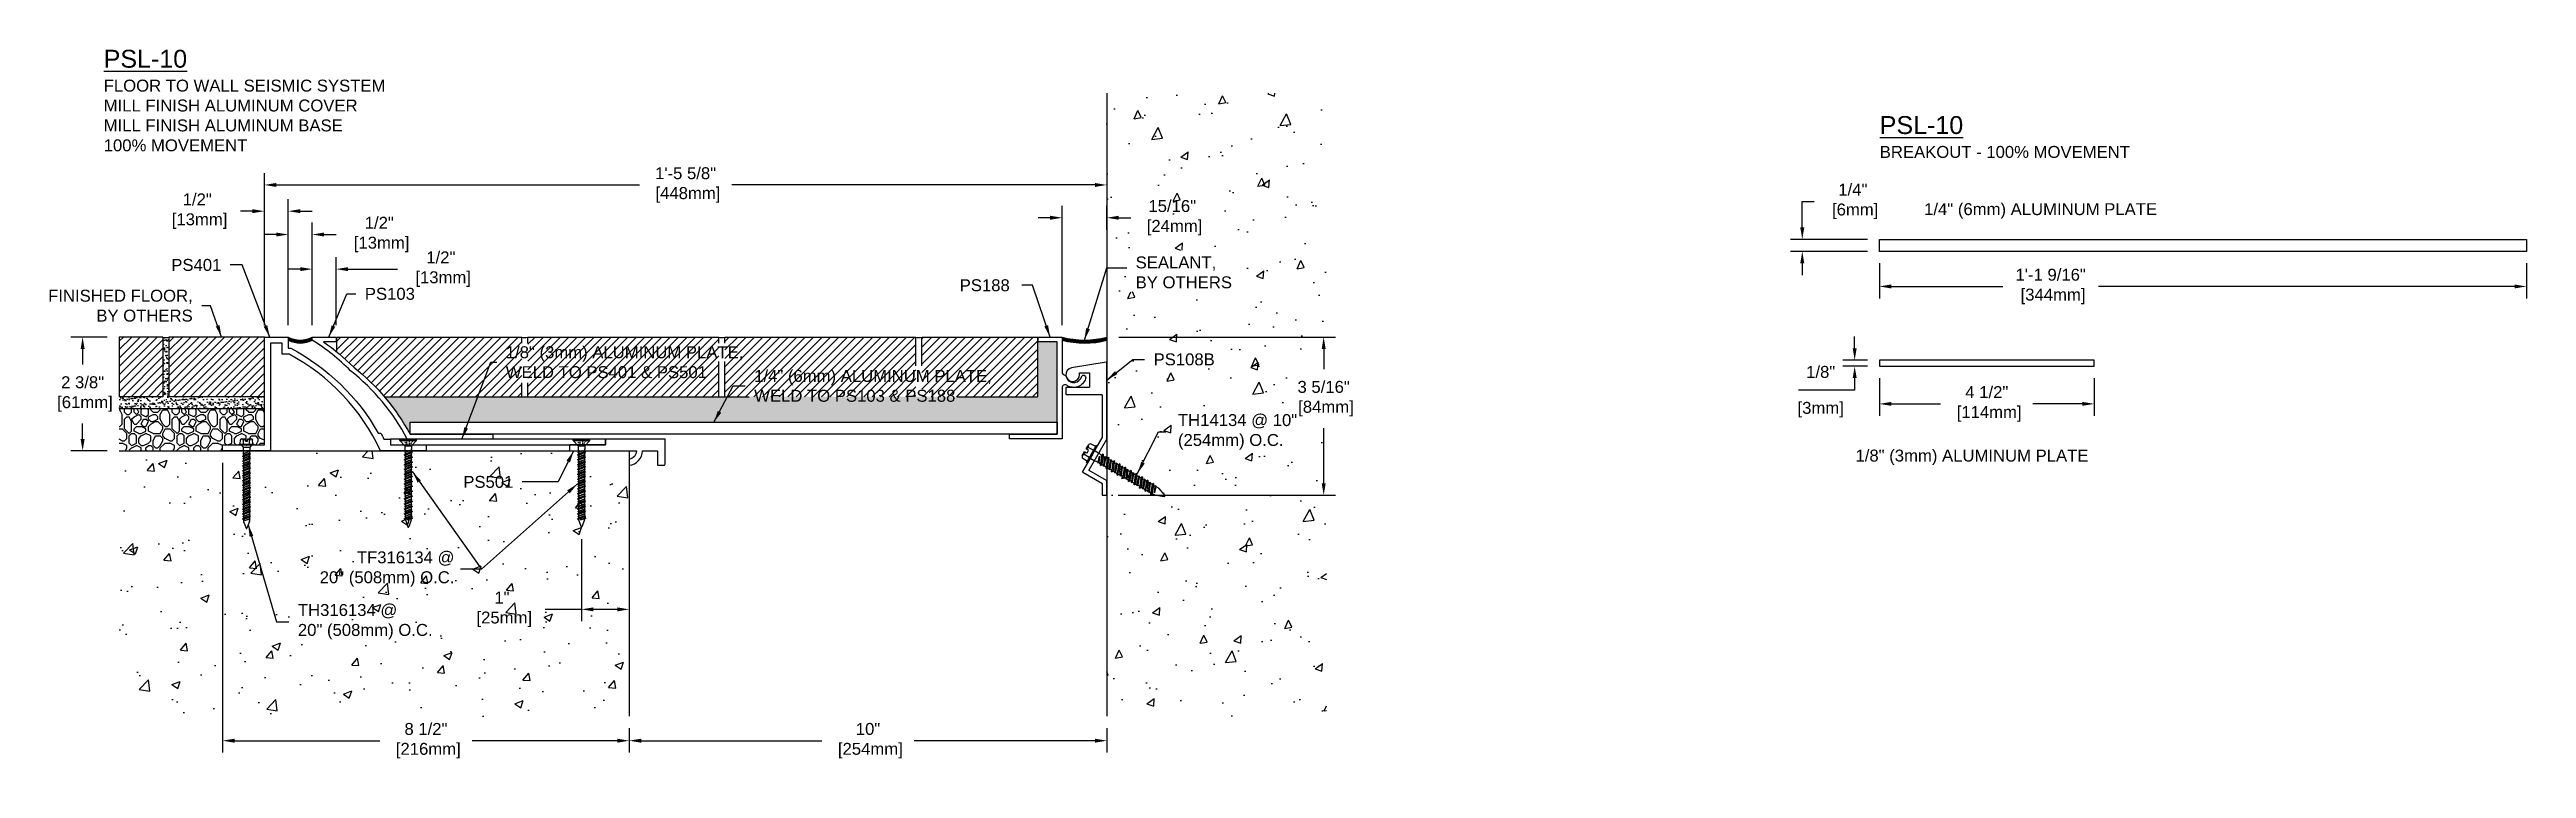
# Model space of a CAD drawing. Header units: inches. Extents: x -9.2 to 42.6, y -5.6 to 9.4.
import ezdxf

# ---------------------------------------------------------------- set-up
doc = ezdxf.new("R2010")
doc.units = ezdxf.units.IN
doc.header["$MEASUREMENT"] = 0
for name, color, linetype in [('ANCHORS', 4, 'Continuous'), ('CONDITIONS', 1, 'Continuous'), ('DIMENSIONS', 3, 'Continuous'), ('FILLERS', 2, 'Continuous'), ('METALS', 7, 'Continuous'), ('TEXT', 2, 'Continuous')]:
    doc.layers.add(name, color=color, linetype=linetype)
doc.styles.add('ARIAL', font='arial.ttf')
doc.dimstyles.new('Arial', dxfattribs={"dimtxt": 0.25, "dimasz": 0.25, "dimexe": 0.25, "dimexo": 0.25, "dimgap": 0.25, "dimtad": 0, "dimtih": 1, "dimtoh": 1, "dimdec": 4, "dimzin": 3, "dimdsep": 46, "dimlunit": 4, "dimtxsty": 'ARIAL', "dimcen": 0.25, "dimadec": 0, "dimazin": 0, "dimtfac": 1, "dimtdec": 4, "dimtofl": 0, "dimtmove": 0, "dimatfit": 3, "dimfxl": 0, "dimfrac": 2, "dimtolj": 1, "dimtzin": 0, "dimarcsym": 0})
pattern_1 = [(45, (-6.5, 0), (-0.0883883, 0.0883883), [])]

msp = doc.modelspace()

# ---------------------------------------------------------------- texts
at = {"layer": 'TEXT', "style": 'ARIAL'}
for s, insert, char_height, width, attachment_point in [('{\\LPSL-10\\P\\H0.6667x;\\lFLOOR TO WALL SEISMIC SYSTEM\\PMILL FINISH ALUMINUM COVER\\PMILL FINISH ALUMINUM BASE\\P100% MOVEMENT}', (-8.0847, 9.43794), 0.375, 8.375, 1), ('{\\LPSL-10\\P\\H0.6667x;\\lBREAKOUT - 100% MOVEMENT}', (29.10547, 8.04945), 0.375, 5.28125, 1), ('TH14134 @ 10" (254mm) O.C.', (14.40945, 1.43785), 0.25, 2.6649617, 4)]:
    msp.add_mtext(s, dxfattribs=dict(at, insert=insert, char_height=char_height, width=width, attachment_point=attachment_point))
at = {"layer": 'TEXT', "char_height": 0.25, "style": 'ARIAL'}
for s, insert, attachment_point in [('1/4" (6mm) ALUMINUM PLATE', (30.03451, 6.06354), 4), ('\\A1;PS401', (-5.62123, 4.93147), 6), ('\\A1;SEALANT,\\PBY OTHERS', (13.52386, 4.77551), 4), ('\\A1;FINISHED FLOOR,\\PBY OTHERS', (-6.22086, 4.07817), 6), ('\\A1;PS103', (-2.6165, 4.32634), 4), ('\\A1;PS188', (10.88807, 4.5061), 6), ('1/8" (3mm) ALUMINUM PLATE,\\PWELD TO PS401 & PS501', (0.33501, 2.89431), 4), ('1/4" (6mm) ALUMINUM PLATE,\\PWELD TO PS103 & PS188', (5.5367, 2.39943), 4), ('\\A1;PS108B', (13.89936, 2.95345), 4), ('1/8" (3mm) ALUMINUM PLATE', (28.59759, 0.90287), 4), ('\\A1;PS501', (0.49345, 0.38823), 6), ('TF316134 @\\P20" (508mm) O.C.', (-0.74035, -1.43671), 6), ('\\A1;TH316134 @\\P20" (508mm) O.C.', (-4.01862, -2.53958), 4)]:
    msp.add_mtext(s, dxfattribs=dict(at, insert=insert, attachment_point=attachment_point))

# ---------------------------------------------------------------- blocks, each defined once
blk = doc.blocks.new('PS401')
blk.add_lwpolyline([(4.265, 0), (3.309, 0, 0.163545), (1.394, 2.025), (1.25, 2.025), (1.25, 2.26), (1, 2.26), (1, 0), (0, 0), (0, 0.125), (0.49, 0.125), (0.5, 0.115), (0.51, 0.125), (0.875, 0.125), (0.875, 2.385), (1.375, 2.385), (1.375, 2.15), (1.425, 2.15, -0.144709), (3.257, 0.375), (3.311, 0.375, -0.007801), (3.378, 0.25), (3.515, 0.25), (3.515, 0.125), (4.265, 0.125)], format="xyb", close=True)
blk = doc.blocks.new('PS501')
blk.add_lwpolyline([(1.25, 0.001, 0.389325), (1.524, 0.3), (1.839, 0.3), (1.839, 0), (1.979, 0, 0.414214), (1.999, 0.02), (1.999, 0.55), (0.75, 0.55), (0.75, 0.425), (0, 0.425), (0, 0.3), (1.399, 0.3, -0.371701), (1.25, 0.127), (1.25, 0.001)], format="xyb", close=True)
blk = doc.blocks.new('Ps103')
blk.add_lwpolyline([(46.051, -32.94), (44.32, -32.94), (44.32, -33.04), (46.111, -33.04, -0.104424), (47.3, -31.611, -0.058251), (48.103, -30.967), (48.103, -30.905), (47.603, -30.905), (47.603, -31.005), (47.865, -31.005, 0.045636), (47.233, -31.536, 0.100763)], format="xyb", close=True)
blk = doc.blocks.new('TH-316134')
for p, q in [((-0.157, 0.019), (0.157, 0.019)), ((-0.157, 0), (-0.157, 0.019)), ((-0.157, 0), (0.157, 0)), ((-0.135, 0.029), (-0.129, 0.1)), ((-0.115, 0), (-0.07, -0.045)), ((-0.097, 0.127), (-0.027, 0.127)), ((-0.065, 0.019), (-0.065, 0.1)), ((-0.023, 0.083), (-0.027, 0.127)), ((-0.023, 0.083), (0.023, 0.083)), ((0.023, 0.083), (0.027, 0.127)), ((0.027, 0.127), (0.097, 0.127)), ((0.064, 0.019), (0.064, 0.1)), ((0.115, 0), (0.07, -0.045)), ((0.135, 0.029), (0.129, 0.1)), ((0.157, 0.019), (0.157, 0)), ((-0.086, -0.234), (0.086, -0.184)), ((-0.086, -0.234), (-0.062, -0.221)), ((-0.086, -0.234), (-0.062, -0.247)), ((-0.086, -0.336), (0.086, -0.285)), ((-0.086, -0.336), (-0.062, -0.323)), ((-0.086, -0.336), (-0.062, -0.349)), ((-0.086, -0.437), (0.086, -0.387)), ((-0.086, -0.437), (-0.062, -0.425)), ((-0.086, -0.437), (-0.062, -0.45)), ((-0.086, -0.539), (0.086, -0.488)), ((-0.074, -0.184), (0.032, -0.147)), ((-0.074, -0.184), (-0.062, -0.177)), ((-0.074, -0.184), (-0.062, -0.19)), ((-0.074, -0.285), (0.074, -0.234)), ((-0.074, -0.285), (-0.062, -0.279)), ((-0.074, -0.285), (-0.062, -0.291)), ((-0.074, -0.387), (0.074, -0.336)), ((-0.074, -0.387), (-0.062, -0.381)), ((-0.074, -0.387), (-0.062, -0.393)), ((-0.074, -0.488), (0.074, -0.437)), ((-0.074, -0.488), (-0.062, -0.482)), ((-0.074, -0.488), (-0.062, -0.494)), ((-0.07, -0.045), (0.07, -0.045)), ((-0.07, -0.045), (-0.07, -0.112)), ((-0.069, -0.122), (-0.063, -0.148)), ((0.032, -0.147), (-0.062, -0.19)), ((-0.062, -0.177), (0.032, -0.147)), ((-0.062, -0.157), (-0.062, -0.177)), ((0.062, -0.171), (-0.062, -0.221)), ((-0.062, -0.19), (-0.062, -0.221)), ((0.062, -0.197), (-0.062, -0.247)), ((-0.062, -0.279), (0.062, -0.228)), ((0.062, -0.241), (-0.062, -0.291)), ((-0.062, -0.247), (-0.062, -0.279)), ((0.062, -0.272), (-0.062, -0.323)), ((-0.062, -0.291), (-0.062, -0.323)), ((0.062, -0.298), (-0.062, -0.349)), ((-0.062, -0.381), (0.062, -0.33)), ((0.062, -0.342), (-0.062, -0.393)), ((-0.062, -0.349), (-0.062, -0.381)), ((0.062, -0.374), (-0.062, -0.425)), ((-0.062, -0.393), (-0.062, -0.425)), ((0.062, -0.4), (-0.062, -0.45)), ((-0.062, -0.482), (0.062, -0.431)), ((0.062, -0.444), (-0.062, -0.494)), ((-0.062, -0.45), (-0.062, -0.482)), ((0.062, -0.475), (-0.062, -0.526)), ((-0.062, -0.494), (-0.062, -0.526)), ((0.062, -0.501), (-0.062, -0.552)), ((0.062, -0.157), (0.062, -0.171)), ((0.086, -0.184), (0.062, -0.171)), ((0.086, -0.184), (0.062, -0.197)), ((0.062, -0.197), (0.062, -0.228)), ((0.074, -0.234), (0.062, -0.228)), ((0.074, -0.234), (0.062, -0.241)), ((0.062, -0.241), (0.062, -0.272)), ((0.086, -0.285), (0.062, -0.272)), ((0.086, -0.285), (0.062, -0.298)), ((0.062, -0.298), (0.062, -0.33)), ((0.074, -0.336), (0.062, -0.33)), ((0.074, -0.336), (0.062, -0.342)), ((0.062, -0.342), (0.062, -0.374)), ((0.086, -0.387), (0.062, -0.374)), ((0.086, -0.387), (0.062, -0.4)), ((0.062, -0.4), (0.062, -0.431)), ((0.074, -0.437), (0.062, -0.431)), ((0.074, -0.437), (0.062, -0.444)), ((0.062, -0.444), (0.062, -0.475)), ((0.086, -0.488), (0.062, -0.475)), ((0.086, -0.488), (0.062, -0.501)), ((0.062, -0.501), (0.062, -0.533)), ((0.069, -0.122), (0.063, -0.148)), ((0.07, -0.045), (0.07, -0.112)), ((-0.086, -0.539), (-0.062, -0.526)), ((-0.086, -0.539), (-0.062, -0.552)), ((-0.086, -0.641), (0.086, -0.59)), ((-0.086, -0.641), (-0.062, -0.628)), ((-0.086, -0.641), (-0.062, -0.654)), ((-0.086, -0.742), (0.086, -0.691)), ((-0.086, -0.742), (-0.062, -0.729)), ((-0.086, -0.742), (-0.062, -0.755)), ((-0.086, -0.844), (0.086, -0.793)), ((-0.086, -0.844), (-0.062, -0.831)), ((-0.086, -0.844), (-0.062, -0.857)), ((-0.086, -0.945), (0.086, -0.895)), ((-0.086, -0.945), (-0.062, -0.932)), ((-0.086, -0.945), (-0.062, -0.958)), ((-0.086, -1.047), (0.086, -0.996)), ((-0.086, -1.047), (-0.062, -1.034)), ((-0.074, -0.59), (0.074, -0.539)), ((-0.074, -0.59), (-0.062, -0.584)), ((-0.074, -0.59), (-0.062, -0.596)), ((-0.074, -0.691), (0.074, -0.641)), ((-0.074, -0.691), (-0.062, -0.685)), ((-0.074, -0.691), (-0.062, -0.698)), ((-0.074, -0.793), (0.074, -0.742)), ((-0.074, -0.793), (-0.062, -0.787)), ((-0.074, -0.793), (-0.062, -0.799)), ((-0.074, -0.895), (0.074, -0.844)), ((-0.074, -0.895), (-0.062, -0.888)), ((-0.074, -0.895), (-0.062, -0.901)), ((-0.074, -0.996), (0.074, -0.945)), ((-0.074, -0.996), (-0.062, -0.99)), ((-0.074, -0.996), (-0.062, -1.002)), ((-0.062, -0.584), (0.062, -0.533)), ((0.062, -0.545), (-0.062, -0.596)), ((-0.062, -0.552), (-0.062, -0.584)), ((0.062, -0.577), (-0.062, -0.628)), ((-0.062, -0.596), (-0.062, -0.628)), ((0.062, -0.603), (-0.062, -0.654)), ((-0.062, -0.685), (0.062, -0.634)), ((0.062, -0.647), (-0.062, -0.698)), ((-0.062, -0.654), (-0.062, -0.685)), ((0.062, -0.678), (-0.062, -0.729)), ((-0.062, -0.698), (-0.062, -0.729)), ((0.062, -0.704), (-0.062, -0.755)), ((-0.062, -0.787), (0.062, -0.736)), ((0.062, -0.748), (-0.062, -0.799)), ((-0.062, -0.755), (-0.062, -0.787)), ((0.062, -0.78), (-0.062, -0.831)), ((-0.062, -0.799), (-0.062, -0.831)), ((0.062, -0.806), (-0.062, -0.857)), ((-0.062, -0.888), (0.062, -0.838)), ((0.062, -0.85), (-0.062, -0.901)), ((-0.062, -0.857), (-0.062, -0.888)), ((0.062, -0.882), (-0.062, -0.932)), ((-0.062, -0.901), (-0.062, -0.932)), ((0.062, -0.907), (-0.062, -0.958)), ((-0.062, -0.99), (0.062, -0.939)), ((0.062, -0.951), (-0.062, -1.002)), ((-0.062, -0.958), (-0.062, -0.99)), ((0.062, -0.983), (-0.062, -1.034)), ((-0.062, -1.002), (-0.062, -1.034)), ((0.062, -1.009), (-0.062, -1.06)), ((-0.062, -1.084), (0.062, -1.033)), ((0.074, -0.539), (0.062, -0.533)), ((0.074, -0.539), (0.062, -0.545)), ((0.062, -0.545), (0.062, -0.577)), ((0.086, -0.59), (0.062, -0.577)), ((0.086, -0.59), (0.062, -0.603)), ((0.062, -0.603), (0.062, -0.634)), ((0.074, -0.641), (0.062, -0.634)), ((0.074, -0.641), (0.062, -0.647)), ((0.062, -0.647), (0.062, -0.678)), ((0.086, -0.691), (0.062, -0.678)), ((0.086, -0.691), (0.062, -0.704)), ((0.062, -0.704), (0.062, -0.736)), ((0.074, -0.742), (0.062, -0.736)), ((0.074, -0.742), (0.062, -0.748)), ((0.062, -0.748), (0.062, -0.78)), ((0.086, -0.793), (0.062, -0.78)), ((0.086, -0.793), (0.062, -0.806)), ((0.062, -0.806), (0.062, -0.838)), ((0.074, -0.844), (0.062, -0.838)), ((0.074, -0.844), (0.062, -0.85)), ((0.062, -0.85), (0.062, -0.882)), ((0.086, -0.895), (0.062, -0.882)), ((0.086, -0.895), (0.062, -0.907)), ((0.062, -0.907), (0.062, -0.939)), ((0.074, -0.945), (0.062, -0.939)), ((0.074, -0.945), (0.062, -0.951)), ((0.062, -0.951), (0.062, -0.983)), ((0.086, -0.996), (0.062, -0.983)), ((0.086, -0.996), (0.062, -1.009)), ((0.062, -1.001), (0.062, -1.033)), ((0.074, -1.039), (0.062, -1.033)), ((-0.086, -1.047), (-0.062, -1.06)), ((-0.086, -1.141), (0.086, -1.09)), ((-0.086, -1.141), (-0.062, -1.128)), ((-0.086, -1.141), (-0.062, -1.154)), ((-0.086, -1.242), (0.086, -1.191)), ((-0.086, -1.242), (-0.062, -1.229)), ((-0.086, -1.242), (-0.062, -1.255)), ((-0.086, -1.344), (0.086, -1.293)), ((-0.086, -1.344), (-0.062, -1.331)), ((-0.086, -1.344), (-0.062, -1.357)), ((-0.086, -1.445), (0.086, -1.395)), ((-0.086, -1.445), (-0.062, -1.432)), ((-0.086, -1.445), (-0.062, -1.458)), ((-0.086, -1.547), (0.086, -1.496)), ((-0.086, -1.547), (-0.062, -1.534)), ((-0.086, -1.547), (-0.062, -1.56)), ((-0.074, -1.09), (0.074, -1.039)), ((-0.074, -1.09), (-0.062, -1.084)), ((-0.074, -1.09), (-0.062, -1.096)), ((-0.074, -1.191), (0.074, -1.141)), ((-0.074, -1.191), (-0.062, -1.185)), ((-0.074, -1.191), (-0.062, -1.198)), ((-0.074, -1.293), (0.074, -1.242)), ((-0.074, -1.293), (-0.062, -1.287)), ((-0.074, -1.293), (-0.062, -1.299)), ((-0.074, -1.395), (0.074, -1.344)), ((-0.074, -1.395), (-0.062, -1.388)), ((-0.074, -1.395), (-0.062, -1.401)), ((-0.074, -1.496), (0.074, -1.445)), ((-0.074, -1.496), (-0.062, -1.49)), ((-0.074, -1.496), (-0.062, -1.502)), ((0.062, -1.045), (-0.062, -1.096)), ((-0.062, -1.052), (-0.062, -1.084)), ((0.062, -1.077), (-0.062, -1.128)), ((-0.062, -1.096), (-0.062, -1.128)), ((0.062, -1.103), (-0.062, -1.154)), ((-0.062, -1.185), (0.062, -1.134)), ((0.062, -1.147), (-0.062, -1.198)), ((-0.062, -1.154), (-0.062, -1.185)), ((0.062, -1.178), (-0.062, -1.229)), ((-0.062, -1.198), (-0.062, -1.229)), ((0.062, -1.204), (-0.062, -1.255)), ((-0.062, -1.287), (0.062, -1.236)), ((0.062, -1.248), (-0.062, -1.299)), ((-0.062, -1.255), (-0.062, -1.287)), ((0.062, -1.28), (-0.062, -1.331)), ((-0.062, -1.299), (-0.062, -1.331)), ((0.062, -1.306), (-0.062, -1.357)), ((-0.062, -1.388), (0.062, -1.338)), ((0.062, -1.35), (-0.062, -1.401)), ((-0.062, -1.357), (-0.062, -1.388)), ((0.062, -1.382), (-0.062, -1.432)), ((-0.062, -1.401), (-0.062, -1.432)), ((0.062, -1.407), (-0.062, -1.458)), ((-0.062, -1.49), (0.062, -1.439)), ((0.062, -1.451), (-0.062, -1.502)), ((-0.062, -1.458), (-0.062, -1.49)), ((0.062, -1.483), (-0.062, -1.534)), ((-0.062, -1.502), (-0.062, -1.534)), ((0.062, -1.509), (-0.062, -1.56)), ((-0.034, -1.584), (0.062, -1.541)), ((-0.034, -1.584), (0.074, -1.547)), ((0.062, -1.553), (-0.034, -1.584)), ((0.074, -1.039), (0.062, -1.045)), ((0.062, -1.045), (0.062, -1.077)), ((0.086, -1.09), (0.062, -1.077)), ((0.086, -1.09), (0.062, -1.103)), ((0.062, -1.103), (0.062, -1.134)), ((0.074, -1.141), (0.062, -1.134)), ((0.074, -1.141), (0.062, -1.147)), ((0.062, -1.147), (0.062, -1.178)), ((0.086, -1.191), (0.062, -1.178)), ((0.086, -1.191), (0.062, -1.204)), ((0.062, -1.204), (0.062, -1.236)), ((0.074, -1.242), (0.062, -1.236)), ((0.074, -1.242), (0.062, -1.248)), ((0.062, -1.248), (0.062, -1.28)), ((0.086, -1.293), (0.062, -1.28)), ((0.086, -1.293), (0.062, -1.306)), ((0.062, -1.306), (0.062, -1.338)), ((0.074, -1.344), (0.062, -1.338)), ((0.074, -1.344), (0.062, -1.35)), ((0.062, -1.35), (0.062, -1.382)), ((0.086, -1.395), (0.062, -1.382)), ((0.086, -1.395), (0.062, -1.407)), ((0.062, -1.407), (0.062, -1.439)), ((0.074, -1.445), (0.062, -1.439)), ((0.074, -1.445), (0.062, -1.451)), ((0.062, -1.451), (0.062, -1.483)), ((0.086, -1.496), (0.062, -1.483)), ((0.086, -1.496), (0.062, -1.509)), ((0.062, -1.509), (0.062, -1.541)), ((0.074, -1.547), (0.062, -1.541)), ((0.074, -1.547), (0.062, -1.553)), ((0.062, -1.553), (0.062, -1.586)), ((-0.062, -1.56), (-0.062, -1.586)), ((-0.06, -1.601), (-0.01, -1.744)), ((0.06, -1.601), (0.01, -1.744))]:
    blk.add_line(p, q)
for centre, radius, start, end in [((-0.146, 0.03), 0.0112, 270, 355), ((-0.097, 0.095), 0.0327, 9.285, 170.715), ((0, 0.038), 0.0896, 107.4215, 136.0407), ((0, 0.038), 0.0896, 43.9593, 72.5785), ((0.097, 0.095), 0.0327, 9.285, 170.715), ((0.146, 0.03), 0.0112, 185, 270), ((-0.023, -0.112), 0.0465, 180, 191.9357), ((-0.109, -0.157), 0.0465, 0, 11.9357), ((0.109, -0.157), 0.0465, 168.0643, 180), ((0.023, -0.112), 0.0465, 348.0643, 0), ((-0.016, -1.586), 0.0465, 180, 199.3058), ((0, -1.739), 0.0106, 204.1001, 335.8999), ((0.016, -1.586), 0.0465, 340.6942, 0)]:
    blk.add_arc(centre, radius, start, end)
blk = doc.blocks.new('TH316134')
blk.add_blockref('TH-316134', (0, 0))
blk = doc.blocks.new('TF316134')
for p, q in [((-0.163, 0), (0.163, 0)), ((-0.104, -0.013), (-0.113, 0)), ((-0.176, -0.029), (-0.175, -0.01)), ((-0.176, -0.029), (0.176, -0.029)), ((-0.176, -0.029), (-0.07, -0.141)), ((-0.082, -0.047), (-0.091, -0.032)), ((-0.086, -0.33), (0.086, -0.28)), ((-0.086, -0.33), (-0.062, -0.317)), ((-0.086, -0.33), (-0.062, -0.343)), ((-0.086, -0.432), (0.086, -0.381)), ((-0.086, -0.432), (-0.062, -0.419)), ((-0.086, -0.432), (-0.062, -0.445)), ((-0.086, -0.533), (0.086, -0.483)), ((-0.074, -0.28), (0.032, -0.243)), ((-0.074, -0.28), (-0.062, -0.273)), ((-0.074, -0.28), (-0.062, -0.286)), ((-0.074, -0.381), (0.074, -0.33)), ((-0.074, -0.381), (-0.062, -0.375)), ((-0.074, -0.381), (-0.062, -0.387)), ((-0.074, -0.483), (0.074, -0.432)), ((-0.074, -0.483), (-0.062, -0.477)), ((-0.074, -0.483), (-0.062, -0.489)), ((-0.07, -0.141), (0.07, -0.141)), ((-0.07, -0.141), (-0.07, -0.208)), ((-0.053, -0.09), (-0.069, -0.066)), ((-0.069, -0.218), (-0.063, -0.244)), ((-0.062, -0.273), (0.032, -0.243)), ((0.032, -0.243), (-0.062, -0.286)), ((-0.062, -0.253), (-0.062, -0.273)), ((0.062, -0.267), (-0.062, -0.317)), ((-0.062, -0.286), (-0.062, -0.317)), ((0.062, -0.293), (-0.062, -0.343)), ((-0.062, -0.375), (0.062, -0.324)), ((0.062, -0.337), (-0.062, -0.387)), ((-0.062, -0.343), (-0.062, -0.375)), ((0.062, -0.368), (-0.062, -0.419)), ((-0.062, -0.387), (-0.062, -0.419)), ((0.062, -0.394), (-0.062, -0.445)), ((-0.062, -0.477), (0.062, -0.426)), ((0.062, -0.438), (-0.062, -0.489)), ((-0.062, -0.445), (-0.062, -0.477)), ((0.062, -0.47), (-0.062, -0.521)), ((-0.062, -0.489), (-0.062, -0.521)), ((0.062, -0.496), (-0.062, -0.546)), ((-0.031, -0.125), (-0.044, -0.104)), ((-0.031, -0.005), (-0.031, 0)), ((-0.03, -0.026), (-0.03, -0.019)), ((-0.028, -0.051), (-0.029, -0.032)), ((-0.026, -0.091), (-0.028, -0.065)), ((-0.024, -0.126), (-0.025, -0.11)), ((-0.024, -0.135), (-0.011, -0.135)), ((-0.002, -0.135), (0.018, -0.135)), ((0.037, -0.115), (0.024, -0.135)), ((0.024, -0.135), (0.025, -0.125)), ((0.025, -0.11), (0.026, -0.09)), ((0.027, -0.07), (0.029, -0.048)), ((0.03, -0.026), (0.031, -0.008)), ((0.066, -0.071), (0.049, -0.098)), ((0.062, -0.253), (0.062, -0.267)), ((0.086, -0.28), (0.062, -0.267)), ((0.086, -0.28), (0.062, -0.293)), ((0.062, -0.293), (0.062, -0.324)), ((0.074, -0.33), (0.062, -0.324)), ((0.074, -0.33), (0.062, -0.337)), ((0.062, -0.337), (0.062, -0.368)), ((0.086, -0.381), (0.062, -0.368)), ((0.086, -0.381), (0.062, -0.394)), ((0.062, -0.394), (0.062, -0.426)), ((0.074, -0.432), (0.062, -0.426)), ((0.074, -0.432), (0.062, -0.438)), ((0.062, -0.438), (0.062, -0.47)), ((0.086, -0.483), (0.062, -0.47)), ((0.086, -0.483), (0.062, -0.496)), ((0.062, -0.496), (0.062, -0.527)), ((0.069, -0.218), (0.063, -0.244)), ((0.07, -0.141), (0.176, -0.029)), ((0.07, -0.141), (0.07, -0.208)), ((0.09, -0.035), (0.075, -0.058)), ((0.11, -0.005), (0.098, -0.022)), ((0.176, -0.029), (0.175, -0.01)), ((-0.086, -0.533), (-0.062, -0.521)), ((-0.086, -0.533), (-0.062, -0.546)), ((-0.086, -0.635), (0.086, -0.584)), ((-0.086, -0.635), (-0.062, -0.622)), ((-0.086, -0.635), (-0.062, -0.648)), ((-0.086, -0.737), (0.086, -0.686)), ((-0.086, -0.737), (-0.062, -0.724)), ((-0.086, -0.737), (-0.062, -0.75)), ((-0.086, -0.838), (0.086, -0.787)), ((-0.086, -0.838), (-0.062, -0.825)), ((-0.086, -0.838), (-0.062, -0.851)), ((-0.086, -0.94), (0.086, -0.889)), ((-0.086, -0.94), (-0.062, -0.927)), ((-0.086, -0.94), (-0.062, -0.953)), ((-0.086, -1.041), (0.086, -0.991)), ((-0.086, -1.041), (-0.062, -1.028)), ((-0.074, -0.584), (0.074, -0.533)), ((-0.074, -0.584), (-0.062, -0.578)), ((-0.074, -0.584), (-0.062, -0.59)), ((-0.074, -0.686), (0.074, -0.635)), ((-0.074, -0.686), (-0.062, -0.68)), ((-0.074, -0.686), (-0.062, -0.692)), ((-0.074, -0.787), (0.074, -0.737)), ((-0.074, -0.787), (-0.062, -0.781)), ((-0.074, -0.787), (-0.062, -0.794)), ((-0.074, -0.889), (0.074, -0.838)), ((-0.074, -0.889), (-0.062, -0.883)), ((-0.074, -0.889), (-0.062, -0.895)), ((-0.074, -0.991), (0.074, -0.94)), ((-0.074, -0.991), (-0.062, -0.984)), ((-0.074, -0.991), (-0.062, -0.997)), ((-0.062, -0.578), (0.062, -0.527)), ((0.062, -0.54), (-0.062, -0.59)), ((-0.062, -0.546), (-0.062, -0.578)), ((0.062, -0.571), (-0.062, -0.622)), ((-0.062, -0.59), (-0.062, -0.622)), ((0.062, -0.597), (-0.062, -0.648)), ((-0.062, -0.68), (0.062, -0.629)), ((0.062, -0.641), (-0.062, -0.692)), ((-0.062, -0.648), (-0.062, -0.68)), ((0.062, -0.673), (-0.062, -0.724)), ((-0.062, -0.692), (-0.062, -0.724)), ((0.062, -0.699), (-0.062, -0.75)), ((-0.062, -0.781), (0.062, -0.73)), ((0.062, -0.743), (-0.062, -0.794)), ((-0.062, -0.75), (-0.062, -0.781)), ((0.062, -0.774), (-0.062, -0.825)), ((-0.062, -0.794), (-0.062, -0.825)), ((0.062, -0.8), (-0.062, -0.851)), ((-0.062, -0.883), (0.062, -0.832)), ((0.062, -0.844), (-0.062, -0.895)), ((-0.062, -0.851), (-0.062, -0.883)), ((0.062, -0.876), (-0.062, -0.927)), ((-0.062, -0.895), (-0.062, -0.927)), ((0.062, -0.902), (-0.062, -0.953)), ((-0.062, -0.984), (0.062, -0.934)), ((0.062, -0.946), (-0.062, -0.997)), ((-0.062, -0.953), (-0.062, -0.984)), ((0.062, -0.978), (-0.062, -1.028)), ((-0.062, -0.997), (-0.062, -1.028)), ((0.062, -1.003), (-0.062, -1.054)), ((-0.062, -1.086), (0.062, -1.035)), ((0.074, -0.533), (0.062, -0.527)), ((0.074, -0.533), (0.062, -0.54)), ((0.062, -0.54), (0.062, -0.571)), ((0.086, -0.584), (0.062, -0.571)), ((0.086, -0.584), (0.062, -0.597)), ((0.062, -0.597), (0.062, -0.629)), ((0.074, -0.635), (0.062, -0.629)), ((0.074, -0.635), (0.062, -0.641)), ((0.062, -0.641), (0.062, -0.673)), ((0.086, -0.686), (0.062, -0.673)), ((0.086, -0.686), (0.062, -0.699)), ((0.062, -0.699), (0.062, -0.73)), ((0.074, -0.737), (0.062, -0.73)), ((0.074, -0.737), (0.062, -0.743)), ((0.062, -0.743), (0.062, -0.774)), ((0.086, -0.787), (0.062, -0.774)), ((0.086, -0.787), (0.062, -0.8)), ((0.062, -0.8), (0.062, -0.832)), ((0.074, -0.838), (0.062, -0.832)), ((0.074, -0.838), (0.062, -0.844)), ((0.062, -0.844), (0.062, -0.876)), ((0.086, -0.889), (0.062, -0.876)), ((0.086, -0.889), (0.062, -0.902)), ((0.062, -0.902), (0.062, -0.934)), ((0.074, -0.94), (0.062, -0.934)), ((0.074, -0.94), (0.062, -0.946)), ((0.062, -0.946), (0.062, -0.978)), ((0.086, -0.991), (0.062, -0.978)), ((0.086, -0.991), (0.062, -1.003)), ((0.062, -1.003), (0.062, -1.035)), ((0.074, -1.041), (0.062, -1.035)), ((-0.086, -1.041), (-0.062, -1.054)), ((-0.086, -1.143), (0.086, -1.092)), ((-0.086, -1.143), (-0.062, -1.13)), ((-0.086, -1.143), (-0.062, -1.156)), ((-0.086, -1.251), (0.086, -1.2)), ((-0.086, -1.251), (-0.062, -1.238)), ((-0.086, -1.251), (-0.062, -1.264)), ((-0.086, -1.361), (0.086, -1.31)), ((-0.086, -1.361), (-0.062, -1.348)), ((-0.086, -1.361), (-0.062, -1.374)), ((-0.086, -1.467), (0.086, -1.416)), ((-0.086, -1.467), (-0.062, -1.454)), ((-0.086, -1.467), (-0.062, -1.479)), ((-0.086, -1.569), (0.086, -1.518)), ((-0.086, -1.569), (-0.062, -1.556)), ((-0.074, -1.092), (0.074, -1.041)), ((-0.074, -1.092), (-0.062, -1.086)), ((-0.074, -1.092), (-0.062, -1.098)), ((-0.074, -1.2), (0.074, -1.149)), ((-0.074, -1.2), (-0.062, -1.194)), ((-0.074, -1.2), (-0.062, -1.206)), ((-0.074, -1.31), (0.074, -1.259)), ((-0.074, -1.31), (-0.062, -1.304)), ((-0.074, -1.31), (-0.062, -1.316)), ((-0.074, -1.416), (0.074, -1.365)), ((-0.074, -1.416), (-0.062, -1.41)), ((-0.074, -1.416), (-0.062, -1.422)), ((-0.074, -1.518), (0.074, -1.467)), ((-0.074, -1.518), (-0.062, -1.512)), ((-0.074, -1.518), (-0.062, -1.524)), ((0.062, -1.047), (-0.062, -1.098)), ((-0.062, -1.054), (-0.062, -1.086)), ((0.062, -1.079), (-0.062, -1.13)), ((-0.062, -1.098), (-0.062, -1.13)), ((0.062, -1.105), (-0.062, -1.156)), ((-0.062, -1.194), (0.062, -1.143)), ((0.062, -1.155), (-0.062, -1.206)), ((-0.062, -1.156), (-0.062, -1.182)), ((-0.062, -1.182), (-0.062, -1.681)), ((0.062, -1.187), (-0.062, -1.238)), ((0.062, -1.213), (-0.062, -1.264)), ((-0.062, -1.304), (0.062, -1.253)), ((0.062, -1.265), (-0.062, -1.316)), ((0.062, -1.297), (-0.062, -1.348)), ((0.062, -1.323), (-0.062, -1.374)), ((-0.062, -1.41), (0.062, -1.359)), ((0.062, -1.371), (-0.062, -1.422)), ((0.062, -1.403), (-0.062, -1.454)), ((0.062, -1.429), (-0.062, -1.479)), ((-0.062, -1.512), (0.062, -1.461)), ((0.062, -1.473), (-0.062, -1.524)), ((0.062, -1.505), (-0.062, -1.556)), ((0.062, -1.531), (-0.062, -1.582)), ((0.074, -1.041), (0.062, -1.047)), ((0.062, -1.047), (0.062, -1.079)), ((0.086, -1.092), (0.062, -1.079)), ((0.086, -1.092), (0.062, -1.105)), ((0.062, -1.105), (0.062, -1.137)), ((0.062, -1.111), (0.062, -1.143)), ((0.074, -1.149), (0.062, -1.143)), ((0.074, -1.149), (0.062, -1.155)), ((0.062, -1.149), (0.062, -1.182)), ((0.062, -1.155), (0.062, -1.187)), ((0.062, -1.182), (0.062, -1.681)), ((0.086, -1.2), (0.062, -1.187)), ((0.086, -1.2), (0.062, -1.213)), ((0.062, -1.221), (0.062, -1.253)), ((0.074, -1.259), (0.062, -1.253)), ((0.074, -1.259), (0.062, -1.265)), ((0.062, -1.265), (0.062, -1.297)), ((0.086, -1.31), (0.062, -1.297)), ((0.086, -1.31), (0.062, -1.323)), ((0.062, -1.327), (0.062, -1.359)), ((0.074, -1.365), (0.062, -1.359)), ((0.074, -1.365), (0.062, -1.371)), ((0.062, -1.371), (0.062, -1.403)), ((0.086, -1.416), (0.062, -1.403)), ((0.086, -1.416), (0.062, -1.429)), ((0.062, -1.429), (0.062, -1.461)), ((0.074, -1.467), (0.062, -1.461)), ((0.074, -1.467), (0.062, -1.473)), ((0.062, -1.473), (0.062, -1.505)), ((0.086, -1.518), (0.062, -1.505)), ((0.086, -1.518), (0.062, -1.531)), ((0.062, -1.532), (0.062, -1.563)), ((-0.086, -1.569), (-0.062, -1.582)), ((-0.086, -1.671), (0.086, -1.62)), ((-0.086, -1.671), (-0.062, -1.658)), ((-0.086, -1.671), (-0.062, -1.684)), ((-0.074, -1.62), (0.074, -1.569)), ((-0.074, -1.62), (-0.062, -1.614)), ((-0.074, -1.62), (-0.062, -1.626)), ((-0.062, -1.614), (0.062, -1.563)), ((0.062, -1.576), (-0.062, -1.626)), ((0.062, -1.607), (-0.062, -1.658)), ((0.062, -1.633), (-0.062, -1.684)), ((-0.06, -1.696), (-0.01, -1.839)), ((-0.019, -1.693), (0.077, -1.65)), ((-0.019, -1.693), (0.088, -1.656)), ((0.077, -1.663), (-0.019, -1.693)), ((0.06, -1.696), (0.01, -1.839)), ((0.074, -1.569), (0.062, -1.563)), ((0.074, -1.569), (0.062, -1.576)), ((0.062, -1.576), (0.062, -1.607)), ((0.086, -1.62), (0.062, -1.607)), ((0.086, -1.62), (0.062, -1.633)), ((0.088, -1.656), (0.077, -1.65)), ((0.088, -1.656), (0.077, -1.663))]:
    blk.add_line(p, q)
for centre, radius, start, end in [((-0.163, -0.011), 0.0112, 90, 175), ((0.163, -0.011), 0.0112, 5, 90), ((-0.023, -0.208), 0.0465, 180, 191.9357), ((-0.109, -0.253), 0.0465, 0, 11.9357), ((0.109, -0.253), 0.0465, 168.0643, 180), ((0.023, -0.208), 0.0465, 348.0643, 0), ((-0.016, -1.681), 0.0465, 180, 199.3058), ((0, -1.834), 0.0106, 204.1001, 335.8999), ((0.016, -1.681), 0.0465, 340.6942, 0)]:
    blk.add_arc(centre, radius, start, end)
blk = doc.blocks.new('*D9')
at = {"layer": 'Defpoints', "color": 0}
for p in [(1.92, -0.557), (2.92, -1.8), (2.92, -2.28)]:
    blk.add_point(p, dxfattribs=at)
at = {"layer": 'DIMENSIONS', "color": 0, "lineweight": -2}
for p, q in [((1.92, -0.807), (1.92, -2.53)), ((2.92, -2.05), (2.92, -2.53)), ((1.92, -2.28), (1.161, -2.28)), ((2.67, -2.28), (2.17, -2.28))]:
    blk.add_line(p, q, dxfattribs=at)
at = {"layer": 'DIMENSIONS', "color": 0}
for points in [[(2.17, -2.238), (2.17, -2.322), (1.92, -2.28)], [(2.67, -2.238), (2.67, -2.322), (2.92, -2.28)]]:
    blk.add_solid(points, dxfattribs=at)
at = {"layer": 'DIMENSIONS', "color": 0, "insert": (0.255, -2.28), "char_height": 0.25, "attachment_point": 5, "style": 'ARIAL'}
blk.add_mtext('\\A1;1"\\P [25mm]', dxfattribs=at)
blk = doc.blocks.new('*D10')
at = {"layer": 'Defpoints', "color": 0}
for p in [(-5.595, 1.038), (2.92, -4.52), (2.92, -5.03)]:
    blk.add_point(p, dxfattribs=at)
at = {"layer": 'DIMENSIONS', "color": 0, "lineweight": -2}
for p, q in [((-5.595, 0.788), (-5.595, -5.28)), ((-5.345, -5.03), (-2.304, -5.03)), ((2.67, -5.03), (-0.371, -5.03)), ((2.92, -4.77), (2.92, -5.28))]:
    blk.add_line(p, q, dxfattribs=at)
at = {"layer": 'DIMENSIONS', "color": 0}
for points in [[(-5.345, -4.989), (-5.345, -5.072), (-5.595, -5.03)], [(2.67, -4.989), (2.67, -5.072), (2.92, -5.03)]]:
    blk.add_solid(points, dxfattribs=at)
at = {"layer": 'DIMENSIONS', "color": 0, "insert": (-1.337, -5.03), "char_height": 0.25, "attachment_point": 5, "style": 'ARIAL'}
blk.add_mtext('\\A1;8 1/2"\\P [216mm]', dxfattribs=at)
blk = doc.blocks.new('*D11')
at = {"layer": 'Defpoints', "color": 0}
for p in [(2.92, -4.52), (12.92, -4.52), (12.92, -5.03)]:
    blk.add_point(p, dxfattribs=at)
at = {"layer": 'DIMENSIONS', "color": 0, "lineweight": -2}
for p, q in [((2.92, -4.77), (2.92, -5.28)), ((3.17, -5.03), (6.954, -5.03)), ((12.67, -5.03), (8.887, -5.03)), ((12.92, -4.77), (12.92, -5.28))]:
    blk.add_line(p, q, dxfattribs=at)
at = {"layer": 'DIMENSIONS', "color": 0}
for points in [[(3.17, -4.989), (3.17, -5.072), (2.92, -5.03)], [(12.67, -4.989), (12.67, -5.072), (12.92, -5.03)]]:
    blk.add_solid(points, dxfattribs=at)
at = {"layer": 'DIMENSIONS', "color": 0, "insert": (7.92, -5.03), "char_height": 0.25, "attachment_point": 5, "style": 'ARIAL'}
blk.add_mtext('\\A1;10"\\P [254mm]', dxfattribs=at)
blk = doc.blocks.new('*D12')
at = {"layer": 'Defpoints', "color": 0}
for p in [(-3.72, 5.57), (-4.22, 3.423), (-3.72, 3.423)]:
    blk.add_point(p, dxfattribs=at)
at = {"layer": 'DIMENSIONS', "color": 0, "lineweight": -2}
for p, q in [((-4.22, 3.673), (-4.22, 5.82)), ((-3.72, 3.673), (-3.72, 5.82)), ((-4.47, 5.57), (-4.72, 5.57)), ((-3.47, 5.57), (-3.22, 5.57))]:
    blk.add_line(p, q, dxfattribs=at)
at = {"layer": 'DIMENSIONS', "color": 0}
for points in [[(-4.47, 5.611), (-4.47, 5.528), (-4.22, 5.57)], [(-3.47, 5.611), (-3.47, 5.528), (-3.72, 5.57)]]:
    blk.add_solid(points, dxfattribs=at)
at = {"layer": 'DIMENSIONS', "color": 0, "insert": (-2.314, 5.57), "char_height": 0.25, "attachment_point": 5, "style": 'ARIAL'}
blk.add_mtext('\\A1;1/2"\\P [13mm]', dxfattribs=at)
blk = doc.blocks.new('*D13')
at = {"layer": 'Defpoints', "color": 0}
for p in [(12.92, 7.545), (12.92, 6.608), (-4.72, 3.423)]:
    blk.add_point(p, dxfattribs=at)
at = {"layer": 'DIMENSIONS', "color": 0, "lineweight": -2}
for p, q in [((12.92, 7.295), (12.92, 6.358)), ((-4.72, 3.673), (-4.72, 6.858)), ((-4.47, 6.608), (3.134, 6.608)), ((12.67, 6.608), (5.067, 6.608))]:
    blk.add_line(p, q, dxfattribs=at)
at = {"layer": 'DIMENSIONS', "color": 0}
for points in [[(-4.47, 6.649), (-4.47, 6.566), (-4.72, 6.608)], [(12.67, 6.649), (12.67, 6.566), (12.92, 6.608)]]:
    blk.add_solid(points, dxfattribs=at)
at = {"layer": 'DIMENSIONS', "color": 0, "insert": (4.1, 6.608), "char_height": 0.25, "attachment_point": 5, "style": 'ARIAL'}
blk.add_mtext('\\A1;1\'-5 5/8"\\P [448mm]', dxfattribs=at)
blk = doc.blocks.new('*D14')
at = {"layer": 'Defpoints', "color": 0}
for p in [(-4.72, 6.059), (-4.72, 3.423), (-4.22, 3.423)]:
    blk.add_point(p, dxfattribs=at)
at = {"layer": 'DIMENSIONS', "color": 0, "lineweight": -2}
for p, q in [((-4.72, 3.673), (-4.72, 6.309)), ((-4.22, 3.673), (-4.22, 6.309)), ((-4.97, 6.059), (-5.22, 6.059)), ((-3.97, 6.059), (-3.72, 6.059))]:
    blk.add_line(p, q, dxfattribs=at)
at = {"layer": 'DIMENSIONS', "color": 0}
for points in [[(-4.97, 6.1), (-4.97, 6.017), (-4.72, 6.059)], [(-3.97, 6.1), (-3.97, 6.017), (-4.22, 6.059)]]:
    blk.add_solid(points, dxfattribs=at)
at = {"layer": 'DIMENSIONS', "color": 0, "insert": (-6.126, 6.059), "char_height": 0.25, "attachment_point": 5, "style": 'ARIAL'}
blk.add_mtext('\\A1;1/2"\\P [13mm]', dxfattribs=at)
blk = doc.blocks.new('*D15')
at = {"layer": 'Defpoints', "color": 0}
for p in [(-3.22, 4.845), (-3.72, 3.423), (-3.22, 3.423)]:
    blk.add_point(p, dxfattribs=at)
at = {"layer": 'DIMENSIONS', "color": 0, "lineweight": -2}
for p, q in [((-3.97, 4.845), (-4.22, 4.845)), ((-3.72, 3.673), (-3.72, 5.095)), ((-3.22, 3.673), (-3.22, 5.095)), ((-2.97, 4.845), (-1.931, 4.845))]:
    blk.add_line(p, q, dxfattribs=at)
at = {"layer": 'DIMENSIONS', "color": 0}
for points in [[(-3.97, 4.886), (-3.97, 4.803), (-3.72, 4.845)], [(-2.97, 4.886), (-2.97, 4.803), (-3.22, 4.845)]]:
    blk.add_solid(points, dxfattribs=at)
at = {"layer": 'DIMENSIONS', "color": 0, "insert": (-1.025, 4.845), "char_height": 0.25, "attachment_point": 5, "style": 'ARIAL'}
blk.add_mtext('\\A1;1/2"\\P [13mm]', dxfattribs=at)
blk = doc.blocks.new('sealant')
for centre, radius, start, end in [((1.141, -8.699), 0.528, 241.7432, 298.2568), ((1.141, -8.714), 0.528, 241.7432, 298.2568), ((1.141, -8.73), 0.528, 241.7432, 298.2568), ((1.141, -8.746), 0.528, 241.7432, 298.2568), ((1.14, -8.766), 0.524, 241.6305, 298.6259)]:
    blk.add_arc(centre, radius, start, end)
blk = doc.blocks.new('*D17')
at = {"layer": 'Defpoints', "color": 0}
for p in [(-7.76, 3.423), (-8.526, 1.038), (-7.76, 1.038)]:
    blk.add_point(p, dxfattribs=at)
at = {"layer": 'DIMENSIONS', "color": 0, "lineweight": -2}
for p, q in [((-8.01, 3.423), (-8.776, 3.423)), ((-8.526, 3.173), (-8.526, 2.851)), ((-8.526, 1.288), (-8.526, 1.609)), ((-8.01, 1.038), (-8.776, 1.038))]:
    blk.add_line(p, q, dxfattribs=at)
at = {"layer": 'DIMENSIONS', "color": 0}
for points in [[(-8.568, 3.173), (-8.484, 3.173), (-8.526, 3.423)], [(-8.568, 1.288), (-8.484, 1.288), (-8.526, 1.038)]]:
    blk.add_solid(points, dxfattribs=at)
at = {"layer": 'DIMENSIONS', "color": 0, "insert": (-8.526, 2.23), "char_height": 0.25, "attachment_point": 5, "style": 'ARIAL'}
blk.add_mtext('\\A1;2 3/8"\\P [61mm]', dxfattribs=at)
blk = doc.blocks.new('*D18')
at = {"layer": 'Defpoints', "color": 0}
for p in [(27.483, 5.467), (29.097, 5.467), (29.097, 5.217)]:
    blk.add_point(p, dxfattribs=at)
at = {"layer": 'DIMENSIONS', "color": 0, "lineweight": -2}
for p, q in [((27.483, 5.717), (27.483, 6.264)), ((27.483, 6.264), (27.733, 6.264)), ((28.847, 5.467), (27.233, 5.467)), ((28.847, 5.217), (27.233, 5.217)), ((27.483, 4.967), (27.483, 4.717))]:
    blk.add_line(p, q, dxfattribs=at)
at = {"layer": 'DIMENSIONS', "color": 0}
for points in [[(27.441, 5.717), (27.525, 5.717), (27.483, 5.467)], [(27.441, 4.967), (27.525, 4.967), (27.483, 5.217)]]:
    blk.add_solid(points, dxfattribs=at)
at = {"layer": 'DIMENSIONS', "color": 0, "insert": (28.542, 6.264), "char_height": 0.25, "attachment_point": 5, "style": 'ARIAL'}
blk.add_mtext('\\A1;1/4"\\P [6mm]', dxfattribs=at)
blk = doc.blocks.new('*D19')
at = {"layer": 'Defpoints', "color": 0}
for p in [(28.58, 2.812), (29.097, 2.937), (29.097, 2.812)]:
    blk.add_point(p, dxfattribs=at)
at = {"layer": 'DIMENSIONS', "color": 0, "lineweight": -2}
for p, q in [((28.58, 3.187), (28.58, 3.437)), ((28.847, 2.937), (28.33, 2.937)), ((28.847, 2.812), (28.33, 2.812)), ((28.58, 2.312), (27.407, 2.312)), ((28.58, 2.562), (28.58, 2.312))]:
    blk.add_line(p, q, dxfattribs=at)
at = {"layer": 'DIMENSIONS', "color": 0}
for points in [[(28.539, 3.187), (28.622, 3.187), (28.58, 2.937)], [(28.539, 2.562), (28.622, 2.562), (28.58, 2.812)]]:
    blk.add_solid(points, dxfattribs=at)
at = {"layer": 'DIMENSIONS', "color": 0, "char_height": 0.25, "attachment_point": 5, "style": 'ARIAL'}
for s, insert in [('\\A1;1/8"', (27.869, 2.691)), ('\\A1;[3mm]', (27.869, 1.902))]:
    blk.add_mtext(s, dxfattribs=dict(at, insert=insert))
blk = doc.blocks.new('*D20')
at = {"layer": 'Defpoints', "color": 0}
for p in [(29.097, 5.217), (42.647, 5.217), (42.647, 4.482)]:
    blk.add_point(p, dxfattribs=at)
at = {"layer": 'DIMENSIONS', "color": 0, "lineweight": -2}
for p, q in [((29.097, 4.967), (29.097, 4.232)), ((42.647, 4.967), (42.647, 4.232)), ((29.347, 4.482), (31.682, 4.482)), ((42.397, 4.482), (33.688, 4.482))]:
    blk.add_line(p, q, dxfattribs=at)
at = {"layer": 'DIMENSIONS', "color": 0}
for points in [[(29.347, 4.524), (29.347, 4.441), (29.097, 4.482)], [(42.397, 4.524), (42.397, 4.441), (42.647, 4.482)]]:
    blk.add_solid(points, dxfattribs=at)
at = {"layer": 'DIMENSIONS', "color": 0, "insert": (32.685, 4.482), "char_height": 0.25, "attachment_point": 5, "style": 'ARIAL'}
blk.add_mtext('\\A1;1\'-1 9/16"\\P [344mm]', dxfattribs=at)
blk = doc.blocks.new('*D21')
at = {"layer": 'Defpoints', "color": 0}
for p in [(29.097, 2.812), (33.597, 2.812), (33.597, 2.023)]:
    blk.add_point(p, dxfattribs=at)
at = {"layer": 'DIMENSIONS', "color": 0, "lineweight": -2}
for p, q in [((29.097, 2.562), (29.097, 1.773)), ((33.597, 2.562), (33.597, 1.773)), ((29.347, 2.023), (30.38, 2.023)), ((33.347, 2.023), (32.313, 2.023))]:
    blk.add_line(p, q, dxfattribs=at)
at = {"layer": 'DIMENSIONS', "color": 0}
for points in [[(29.347, 2.065), (29.347, 1.982), (29.097, 2.023)], [(33.347, 2.065), (33.347, 1.982), (33.597, 2.023)]]:
    blk.add_solid(points, dxfattribs=at)
at = {"layer": 'DIMENSIONS', "color": 0, "insert": (31.347, 2.023), "char_height": 0.25, "attachment_point": 5, "style": 'ARIAL'}
blk.add_mtext('\\A1;4 1/2"\\P [114mm]', dxfattribs=at)
blk = doc.blocks.new('Ps188')
blk.add_lwpolyline([(18.574, -31.102), (17.474, -31.102), (17.474, -31.002), (18.474, -31.002), (18.474, -29.067), (18.074, -29.067), (18.074, -28.967), (18.574, -28.967), (18.574, -29.697, 0.327484), (18.618, -29.757, -0.258273), (18.659, -29.801, 0.670674), (18.957, -29.841), (18.993, -29.779, -0.395294), (19.034, -29.766, -0.373564), (19.066, -29.842, -0.49567), (18.671, -29.978, 0.598932), (18.574, -30.03)], format="xyb", close=True)
blk = doc.blocks.new('sealant2')
for centre, radius, start, end in [((12.452, 5.137), 1.777, 254.708, 285.292), ((12.452, 5.121), 1.777, 254.708, 285.292), ((12.452, 5.105), 1.777, 254.708, 285.292), ((12.452, 5.09), 1.777, 254.708, 285.292), ((12.454, 5.058), 1.762, 254.5054, 285.3578)]:
    blk.add_arc(centre, radius, start, end)
blk = doc.blocks.new('*D25')
at = {"layer": 'Defpoints', "color": 0}
for p in [(12.92, 3.423), (12.91, 0.111), (17.461, 0.111)]:
    blk.add_point(p, dxfattribs=at)
at = {"layer": 'DIMENSIONS', "color": 0, "lineweight": -2}
for p, q in [((13.17, 3.423), (17.711, 3.423)), ((17.461, 3.173), (17.461, 2.753)), ((17.461, 0.361), (17.461, 1.512)), ((13.16, 0.111), (17.711, 0.111))]:
    blk.add_line(p, q, dxfattribs=at)
at = {"layer": 'DIMENSIONS', "color": 0}
for points in [[(17.42, 3.173), (17.503, 3.173), (17.461, 3.423)], [(17.42, 0.361), (17.503, 0.361), (17.461, 0.111)]]:
    blk.add_solid(points, dxfattribs=at)
at = {"layer": 'DIMENSIONS', "color": 0, "insert": (17.461, 2.133), "char_height": 0.25, "attachment_point": 5, "style": 'ARIAL'}
blk.add_mtext('\\A1;3 5/16"\\P [84mm]', dxfattribs=at)
blk = doc.blocks.new('*D26')
at = {"layer": 'Defpoints', "color": 0}
for p in [(12.92, 5.921), (12.92, 5.42), (11.983, 3.423)]:
    blk.add_point(p, dxfattribs=at)
at = {"layer": 'DIMENSIONS', "color": 0, "lineweight": -2}
for p, q in [((11.733, 5.921), (11.483, 5.921)), ((11.983, 3.673), (11.983, 6.171)), ((12.92, 5.67), (12.92, 6.171)), ((13.17, 5.921), (13.42, 5.921))]:
    blk.add_line(p, q, dxfattribs=at)
at = {"layer": 'DIMENSIONS', "color": 0}
for points in [[(11.733, 5.963), (11.733, 5.879), (11.983, 5.921)], [(13.17, 5.963), (13.17, 5.879), (12.92, 5.921)]]:
    blk.add_solid(points, dxfattribs=at)
at = {"layer": 'DIMENSIONS', "color": 0, "insert": (14.29, 5.921), "char_height": 0.25, "attachment_point": 5, "style": 'ARIAL'}
blk.add_mtext('\\A1;15/16"\\P [24mm]', dxfattribs=at)
blk = doc.blocks.new('PS108B')
blk.add_lwpolyline([(0.856, 1.174, 0.131652), (0.857, 1.179), (0.857, 2.775, 0.462664), (0.845, 2.785), (0.12, 2.666, 2.161396), (0.286, 2.525), (0.286, 2.556, -0.414214), (0.296, 2.566), (0.483, 2.566, -0.414214), (0.493, 2.556), (0.493, 2.267, -0.414214), (0.483, 2.257), (0.01, 2.257, 0.414214), (0, 2.247), (0, 2.117, 0.414214), (0.01, 2.107), (0.747, 2.107, -0.414214), (0.757, 2.097), (0.757, 1.206, -0.131652), (0.756, 1.201), (0.56, 0.863, 0.198912), (0.559, 0.855), (0.561, 0.848, -0.414214), (0.554, 0.836), (0.547, 0.834, 0.198912), (0.541, 0.829), (0.349, 0.497, 0.414214), (0.353, 0.483), (0.752, 0.253, -0.267949), (0.757, 0.244), (0.757, 0.01, 0.414214), (0.767, 0), (0.847, 0, 0.414214), (0.857, 0.01), (0.857, 0.302, 0.267949), (0.852, 0.311), (0.489, 0.52, -0.414214), (0.486, 0.534)], format="xyb", close=True)
blk = doc.blocks.new('TH14134')
for p, q in [((-0.209, 0), (-0.209, 0.025)), ((-0.209, 0.025), (0.209, 0.025)), ((-0.209, 0), (0.209, 0)), ((-0.18, 0.039), (-0.172, 0.133)), ((-0.129, 0.17), (-0.036, 0.17)), ((-0.086, 0.025), (-0.086, 0.133)), ((-0.031, 0.11), (-0.036, 0.17)), ((-0.031, 0.11), (0.031, 0.11)), ((0.031, 0.11), (0.036, 0.17)), ((0.036, 0.17), (0.129, 0.17)), ((0.086, 0.025), (0.086, 0.133)), ((0.18, 0.039), (0.172, 0.133)), ((0.209, 0.025), (0.209, 0)), ((-0.115, -0.26), (0.115, -0.193)), ((-0.115, -0.26), (-0.083, -0.243)), ((-0.115, -0.26), (-0.083, -0.278)), ((-0.115, -0.396), (0.115, -0.328)), ((-0.115, -0.396), (-0.083, -0.379)), ((-0.115, -0.396), (-0.083, -0.413)), ((-0.115, -0.531), (0.115, -0.464)), ((-0.115, -0.531), (-0.083, -0.514)), ((-0.098, -0.193), (0.043, -0.144)), ((-0.098, -0.193), (-0.083, -0.184)), ((-0.098, -0.193), (-0.083, -0.201)), ((-0.098, -0.328), (0.098, -0.26)), ((-0.098, -0.328), (-0.083, -0.32)), ((-0.098, -0.328), (-0.083, -0.336)), ((-0.098, -0.464), (0.098, -0.396)), ((-0.098, -0.464), (-0.083, -0.455)), ((-0.098, -0.464), (-0.083, -0.472)), ((-0.093, -0.015), (-0.093, -0.097)), ((-0.092, -0.11), (-0.084, -0.145)), ((-0.083, -0.184), (0.043, -0.144)), ((0.043, -0.144), (-0.083, -0.201)), ((-0.083, -0.158), (-0.083, -0.184)), ((0.083, -0.175), (-0.083, -0.243)), ((-0.083, -0.201), (-0.083, -0.243)), ((0.083, -0.21), (-0.083, -0.278)), ((-0.083, -0.32), (0.083, -0.252)), ((0.083, -0.269), (-0.083, -0.336)), ((-0.083, -0.278), (-0.083, -0.32)), ((0.083, -0.311), (-0.083, -0.379)), ((-0.083, -0.336), (-0.083, -0.379)), ((0.083, -0.345), (-0.083, -0.413)), ((-0.083, -0.455), (0.083, -0.388)), ((0.083, -0.404), (-0.083, -0.472)), ((-0.083, -0.413), (-0.083, -0.455)), ((0.083, -0.446), (-0.083, -0.514)), ((-0.083, -0.472), (-0.083, -0.514)), ((0.083, -0.481), (-0.083, -0.548)), ((0.083, -0.158), (0.083, -0.175)), ((0.115, -0.193), (0.083, -0.175)), ((0.115, -0.193), (0.083, -0.21)), ((0.083, -0.21), (0.083, -0.252)), ((0.098, -0.26), (0.083, -0.252)), ((0.098, -0.26), (0.083, -0.269)), ((0.083, -0.269), (0.083, -0.311)), ((0.115, -0.328), (0.083, -0.311)), ((0.115, -0.328), (0.083, -0.345)), ((0.083, -0.345), (0.083, -0.388)), ((0.098, -0.396), (0.083, -0.388)), ((0.098, -0.396), (0.083, -0.404)), ((0.083, -0.404), (0.083, -0.446)), ((0.115, -0.464), (0.083, -0.446)), ((0.115, -0.464), (0.083, -0.481)), ((0.083, -0.481), (0.083, -0.523)), ((0.092, -0.11), (0.084, -0.145)), ((0.093, -0.015), (0.093, -0.097)), ((-0.115, -0.531), (-0.083, -0.548)), ((-0.115, -0.667), (0.115, -0.599)), ((-0.115, -0.667), (-0.083, -0.649)), ((-0.115, -0.667), (-0.083, -0.684)), ((-0.115, -0.802), (0.115, -0.734)), ((-0.115, -0.802), (-0.083, -0.785)), ((-0.115, -0.802), (-0.083, -0.819)), ((-0.115, -0.937), (0.115, -0.87)), ((-0.115, -0.937), (-0.083, -0.92)), ((-0.115, -0.937), (-0.083, -0.955)), ((-0.115, -1.073), (0.115, -1.005)), ((-0.098, -0.599), (0.098, -0.531)), ((-0.098, -0.599), (-0.083, -0.591)), ((-0.098, -0.599), (-0.083, -0.607)), ((-0.098, -0.734), (0.098, -0.667)), ((-0.098, -0.734), (-0.083, -0.726)), ((-0.098, -0.734), (-0.083, -0.743)), ((-0.098, -0.87), (0.098, -0.802)), ((-0.098, -0.87), (-0.083, -0.862)), ((-0.098, -0.87), (-0.083, -0.878)), ((-0.098, -1.005), (0.098, -0.937)), ((-0.098, -1.005), (-0.083, -0.997)), ((-0.098, -1.005), (-0.083, -1.013)), ((-0.083, -0.591), (0.083, -0.523)), ((0.083, -0.539), (-0.083, -0.607)), ((-0.083, -0.548), (-0.083, -0.591)), ((0.083, -0.582), (-0.083, -0.649)), ((-0.083, -0.607), (-0.083, -0.649)), ((0.083, -0.616), (-0.083, -0.684)), ((-0.083, -0.726), (0.083, -0.658)), ((0.083, -0.675), (-0.083, -0.743)), ((-0.083, -0.684), (-0.083, -0.726)), ((0.083, -0.717), (-0.083, -0.785)), ((-0.083, -0.743), (-0.083, -0.785)), ((0.083, -0.752), (-0.083, -0.819)), ((-0.083, -0.862), (0.083, -0.794)), ((0.083, -0.81), (-0.083, -0.878)), ((-0.083, -0.819), (-0.083, -0.862)), ((0.083, -0.853), (-0.083, -0.92)), ((-0.083, -0.878), (-0.083, -0.92)), ((0.083, -0.887), (-0.083, -0.955)), ((-0.083, -0.997), (0.083, -0.929)), ((0.083, -0.946), (-0.083, -1.013)), ((-0.083, -0.955), (-0.083, -0.997)), ((0.083, -0.988), (-0.083, -1.056)), ((-0.083, -1.013), (-0.083, -1.056)), ((0.083, -1.022), (-0.083, -1.09)), ((0.098, -0.531), (0.083, -0.523)), ((0.098, -0.531), (0.083, -0.539)), ((0.083, -0.539), (0.083, -0.582)), ((0.115, -0.599), (0.083, -0.582)), ((0.115, -0.599), (0.083, -0.616)), ((0.083, -0.616), (0.083, -0.658)), ((0.098, -0.667), (0.083, -0.658)), ((0.098, -0.667), (0.083, -0.675)), ((0.083, -0.675), (0.083, -0.717)), ((0.115, -0.734), (0.083, -0.717)), ((0.115, -0.734), (0.083, -0.752)), ((0.083, -0.752), (0.083, -0.794)), ((0.098, -0.802), (0.083, -0.794)), ((0.098, -0.802), (0.083, -0.81)), ((0.083, -0.81), (0.083, -0.853)), ((0.115, -0.87), (0.083, -0.853)), ((0.115, -0.87), (0.083, -0.887)), ((0.083, -0.887), (0.083, -0.929)), ((0.098, -0.937), (0.083, -0.929)), ((0.098, -0.937), (0.083, -0.946)), ((0.083, -0.946), (0.083, -0.988)), ((0.115, -1.005), (0.083, -0.988)), ((0.115, -1.005), (0.083, -1.022)), ((0.083, -1.022), (0.083, -1.065)), ((-0.115, -1.073), (-0.083, -1.056)), ((-0.115, -1.073), (-0.083, -1.09)), ((-0.115, -1.208), (0.115, -1.141)), ((-0.115, -1.208), (-0.083, -1.191)), ((-0.115, -1.208), (-0.083, -1.226)), ((-0.115, -1.344), (0.115, -1.276)), ((-0.115, -1.344), (-0.083, -1.327)), ((-0.115, -1.344), (-0.083, -1.361)), ((-0.115, -1.479), (0.115, -1.411)), ((-0.115, -1.479), (-0.083, -1.462)), ((-0.115, -1.479), (-0.083, -1.496)), ((-0.098, -1.141), (0.098, -1.073)), ((-0.098, -1.141), (-0.083, -1.132)), ((-0.098, -1.141), (-0.083, -1.149)), ((-0.098, -1.276), (0.098, -1.208)), ((-0.098, -1.276), (-0.083, -1.268)), ((-0.098, -1.276), (-0.083, -1.284)), ((-0.098, -1.411), (0.098, -1.344)), ((-0.098, -1.411), (-0.083, -1.403)), ((-0.098, -1.411), (-0.083, -1.42)), ((-0.083, -1.132), (0.083, -1.065)), ((0.083, -1.081), (-0.083, -1.149)), ((-0.083, -1.09), (-0.083, -1.132)), ((0.083, -1.123), (-0.083, -1.191)), ((-0.083, -1.149), (-0.083, -1.191)), ((0.083, -1.158), (-0.083, -1.226)), ((-0.083, -1.268), (0.083, -1.2)), ((0.083, -1.217), (-0.083, -1.284)), ((-0.083, -1.226), (-0.083, -1.268)), ((0.083, -1.259), (-0.083, -1.327)), ((-0.083, -1.284), (-0.083, -1.327)), ((0.083, -1.293), (-0.083, -1.361)), ((-0.083, -1.403), (0.083, -1.336)), ((0.083, -1.352), (-0.083, -1.42)), ((-0.083, -1.361), (-0.083, -1.403)), ((0.083, -1.394), (-0.083, -1.462)), ((-0.083, -1.42), (-0.083, -1.462)), ((0.083, -1.429), (-0.083, -1.496)), ((-0.083, -1.496), (-0.083, -1.531)), ((-0.08, -1.551), (-0.013, -1.742)), ((-0.045, -1.528), (0.083, -1.471)), ((-0.045, -1.528), (0.098, -1.479)), ((0.083, -1.487), (-0.045, -1.528)), ((0.08, -1.551), (0.013, -1.742)), ((0.098, -1.073), (0.083, -1.065)), ((0.098, -1.073), (0.083, -1.081)), ((0.083, -1.081), (0.083, -1.123)), ((0.115, -1.141), (0.083, -1.123)), ((0.115, -1.141), (0.083, -1.158)), ((0.083, -1.158), (0.083, -1.2)), ((0.098, -1.208), (0.083, -1.2)), ((0.098, -1.208), (0.083, -1.217)), ((0.083, -1.217), (0.083, -1.259)), ((0.115, -1.276), (0.083, -1.259)), ((0.115, -1.276), (0.083, -1.293)), ((0.083, -1.293), (0.083, -1.336)), ((0.098, -1.344), (0.083, -1.336)), ((0.098, -1.344), (0.083, -1.352)), ((0.083, -1.352), (0.083, -1.394)), ((0.115, -1.411), (0.083, -1.394)), ((0.115, -1.411), (0.083, -1.429)), ((0.083, -1.429), (0.083, -1.471)), ((0.098, -1.479), (0.083, -1.471)), ((0.098, -1.479), (0.083, -1.487)), ((0.083, -1.487), (0.083, -1.531))]:
    blk.add_line(p, q)
for centre, radius, start, end in [((-0.195, 0.04), 0.015, 270, 355), ((-0.129, 0.126), 0.0436, 9.285, 170.715), ((0, 0.051), 0.119, 107.4215, 136.0407), ((0, 0.051), 0.119, 43.9593, 72.5785), ((0.129, 0.126), 0.0436, 9.285, 170.715), ((0.195, 0.04), 0.015, 185, 270), ((-0.108, -0.015), 0.0147, 0, 90), ((-0.031, -0.097), 0.062, 180, 191.9357), ((-0.145, -0.158), 0.062, 0, 11.9357), ((0.145, -0.158), 0.062, 168.0643, 180), ((0.031, -0.097), 0.062, 348.0643, 0), ((0.108, -0.015), 0.0147, 90, 180), ((-0.021, -1.531), 0.062, 180, 199.3058), ((0.021, -1.531), 0.062, 340.6942, 0), ((0, -1.736), 0.0141, 204.1001, 335.8999)]:
    blk.add_arc(centre, radius, start, end)

# ---------------------------------------------------------------- dimensions: what is measured, and where the dimension line sits
at = {"layer": 'DIMENSIONS'}
for base, p1, p2, picture, middle in [((12.92033, 6.60752), (-4.71967, 3.4226), (12.92033, 7.54456), '*D13', (4.10033, 6.60752)), ((-4.71967, 6.05864), (-4.21967, 3.4226), (-4.71967, 3.4226), '*D14', (-6.1257, 6.05864)), ((12.92033, 5.92096), (11.98283, 3.4226), (12.92033, 5.4196), '*D26', (14.28971, 5.92096)), ((-3.71967, 5.56962), (-4.21967, 3.4226), (-3.71967, 3.4226), '*D12', (-2.31363, 5.56962)), ((-3.21967, 4.84452), (-3.71967, 3.4226), (-3.21967, 3.4226), '*D15', (-1.02529, 4.84452)), ((42.64724, 4.48248), (29.09668, 5.21691), (42.64724, 5.21691), '*D20', (32.68474, 4.48248)), ((33.59668, 2.02343), (29.09668, 2.81199), (33.59668, 2.81199), '*D21', (31.34668, 2.02343)), ((2.92033, -5.03029), (-5.59467, 1.0376), (2.92033, -4.51977), '*D10', (-1.33717, -5.03029)), ((2.92033, -2.27996), (1.92033, -0.55746), (2.92033, -1.79964), '*D9', (0.25466, -2.27996)), ((12.92033, -5.03029), (2.92033, -4.51977), (12.92033, -4.51977), '*D11', (7.92033, -5.03029))]:
    dim = msp.add_linear_dim(base=base, p1=p1, p2=p2, dimstyle='Arial', override={"dimpost": '\\X'}, dxfattribs=at)
    dim.commit()
    dim.dimension.update_dxf_attribs({"geometry": picture, "text_midpoint": middle, "dimtype": 160})
for base, p1, p2, picture, middle in [((27.48308, 5.46691), (29.09668, 5.21691), (29.09668, 5.46691), '*D18', (28.542, 6.26421)), ((-8.52611, 1.0376), (-7.76005, 3.4226), (-7.76005, 1.0376), '*D17', (-8.52611, 2.2301)), ((17.46139, 0.1106), (12.92033, 3.4226), (12.91033, 0.1106), '*D25', (17.46139, 2.13259))]:
    dim = msp.add_linear_dim(base=base, p1=p1, p2=p2, angle=90, dimstyle='Arial', override={"dimpost": '\\X'}, dxfattribs=at)
    dim.commit()
    dim.dimension.update_dxf_attribs({"geometry": picture, "text_midpoint": middle, "dimtype": 160})
dim = msp.add_linear_dim(base=(28.58039, 2.81199), p1=(29.09668, 2.93699), p2=(29.09668, 2.81199), angle=90, dimstyle='Arial', override={"dimpost": '\\X'}, dxfattribs=at)
dim.commit()
dim.dimension.update_dxf_attribs({"geometry": '*D19', "text_midpoint": (27.8685, 2.31199)})

# ---------------------------------------------------------------- hatches: boundary and pattern name
at = {"layer": 'CONDITIONS'}
h = msp.add_hatch(dxfattribs=at)
h.set_pattern_fill('AR-CONC', color=256, scale=0.25, angle=15, style=0)
h.paths.add_polyline_path([(17.51799, 0.91692), (17.50259, 0.9277, -0.41056306), (17.49098, 0.97214), (17.51799, 1.01893), (17.51799, 8.52727), (12.92033, 8.52727), (12.92033, -4.51977), (17.51799, -4.51977)])
h.paths.add_polyline_path([(14.34454, 1.05097), (14.34454, 1.95295), (17.30811, 1.95295), (17.30811, 1.05097)], flags=16)
h.paths.add_polyline_path([(14.7592, 2.72086), (13.63719, 2.72086), (13.63719, 3.13528), (14.7592, 3.13528)], flags=16)
h.paths.add_polyline_path([(13.35668, 4.36637), (13.35668, 5.24397), (15.6129, 5.24397), (15.6129, 4.36637)], flags=16)
h.paths.add_polyline_path([(14.34695, 1.87496), (17.25298, 1.87496), (17.25298, 1.00075), (14.34695, 1.00075)], flags=24)
h.paths.add_polyline_path([(13.63429, 3.10206), (14.7656, 3.10206), (14.7656, 2.71854), (13.63429, 2.71854)], flags=24)
h.paths.add_polyline_path([(13.46136, 5.17782), (15.56078, 5.17782), (15.56078, 4.3732), (13.46136, 4.3732)], flags=8)
h = msp.add_hatch(dxfattribs=at)
h.set_pattern_fill('AR-SAND', color=256, scale=0.0625, style=0)
h.set_pattern_definition([(37.5, (-6.5, 0), (-0.003937, 0.1204265), [0, -0.095, 0, -0.10625, 0, -0.1015625]), (7.5, (-6.5, 0), (0.110611, 0.176384), [0, -0.05125, 0, -0.085625, 0, -0.0328125]), (327.5, (-6.57688, 0), (0.194634, 0.0003537), [0, -0.03125, 0, -0.1125, 0, -0.146875]), (317.5, (-6.57688, 0), (0.187883, 0.054855), [0, -0.015625, 0, -0.07375, 0, -0.084375])])
h.paths.add_polyline_path([(-6.71967, 3.4226, -0.1359599), (-6.84467, 3.4226), (-6.84467, 2.1726), (-7.76005, 2.1726), (-7.76005, 1.9226), (-4.71967, 1.9226), (-4.71967, 2.1726), (-6.71967, 2.1726)])
h = msp.add_hatch(dxfattribs=at)
h.set_pattern_fill('ANSI31', color=256, style=0)
h.set_pattern_definition(pattern_1)
h.paths.add_polyline_path([(-6.84467, 3.4226), (-7.76005, 3.4226), (-7.76005, 2.1726), (-6.84467, 2.1726)])
h = msp.add_hatch(dxfattribs=at)
h.set_pattern_fill('ANSI31', color=256, style=0)
h.set_pattern_definition(pattern_1)
h.paths.add_polyline_path([(-4.71967, 2.1726), (-4.71967, 3.4226), (-6.71967, 3.4226), (-6.71967, 2.1726)])
h = msp.add_hatch(dxfattribs=at)
h.set_pattern_fill('ANSI31', color=256, style=0)
h.paths.add_polyline_path([(-3.20467, 3.4226), (-3.20467, 3.11372, -0.02647619), (-2.84972, 2.79116, -0.04856327), (-2.20807, 2.1726), (0.67033, 2.1726), (0.67033, 2.46389), (0.67033, 3.29358), (0.67033, 3.4226)])
h.paths.add_polyline_path([(0.27251, 3.29739), (5.30388, 3.29739), (5.30388, 2.49123), (0.27251, 2.49123)], flags=9)
h = msp.add_hatch(dxfattribs=at)
h.set_pattern_fill('AR-SAND', color=256, scale=0.125, style=0)
h.paths.add_polyline_path([(11.88283, 3.3226), (11.48283, 3.3226), (11.48283, 3.4226), (11.46783, 3.4226), (11.46783, 2.1726), (9.78928, 2.1726), (5.43144, 2.1726), (-2.20807, 2.1726, -0.0519454), (-1.66773, 1.3876), (-1.66773, 1.6376), (11.88283, 1.6376)])
h.paths.add_polyline_path([(5.4742, 2.80251), (10.50558, 2.80251), (10.50558, 1.99634), (5.4742, 1.99634)], flags=25)
h = msp.add_hatch(dxfattribs=at)
h.set_pattern_fill('ANSI31', color=256, style=0)
h.paths.add_polyline_path([(0.79533, 3.4226), (0.79533, 3.29358), (0.79533, 2.46389), (0.79533, 2.1726), (4.79533, 2.1726), (4.79533, 2.91292), (4.79533, 3.29358), (4.79533, 3.4226)])
h.paths.add_polyline_path([(0.27251, 3.29739), (5.30388, 3.29739), (5.30388, 2.49123), (0.27251, 2.49123)], flags=9)
h = msp.add_hatch(dxfattribs=at)
h.set_pattern_fill('ANSI31', color=256, style=0)
h.paths.add_polyline_path([(4.92033, 3.4226), (4.92033, 3.29358), (4.92033, 2.91292), (4.92033, 2.1726), (5.43144, 2.1726), (8.92033, 2.1726), (8.92033, 2.81705), (8.92033, 3.4226)])
h.paths.add_polyline_path([(5.4742, 2.80251), (10.50558, 2.80251), (10.50558, 1.99634), (5.4742, 1.99634)], flags=9)
h.paths.add_polyline_path([(0.27251, 3.29739), (5.30388, 3.29739), (5.30388, 2.49123), (0.27251, 2.49123)], flags=9)
h = msp.add_hatch(dxfattribs=at)
h.set_pattern_fill('ANSI31', color=256, style=0)
h.paths.add_polyline_path([(9.04533, 3.4226), (9.04533, 2.81705), (9.04533, 2.1726), (9.78928, 2.1726), (11.46783, 2.1726), (11.46783, 3.4226)])
h.paths.add_polyline_path([(5.4742, 2.80251), (10.50558, 2.80251), (10.50558, 1.99634), (5.4742, 1.99634)], flags=9)
h = msp.add_hatch(dxfattribs=at)
h.set_pattern_fill('AGGREGAT', color=256, style=0)
h.set_pattern_definition([(0, (-6.5, 0), (1, 1), [0.1, -0.15, 0.05, -0.15, 0.05, -0.5]), (0, (-6, 0.1), (1, 1), [0.05, -0.95]), (0, (-6.3, 0.15), (1, 1), [0.05, -0.1, 0.05, -0.8]), (0, (-5.8, 0.2), (1, 1), [0.1, -0.9]), (0, (-5.7, 0.25), (1, 1), [0.05, -0.95]), (0, (-6, 0.35), (1, 1), [0.1, -0.9]), (0, (-6.5, 0.4), (1, 1), [0.05, -0.1, 0.05, -0.25, 0.15, -0.4]), (0, (-5.8, 0.5), (1, 1), [0.1, -0.9]), (0, (-6.4, 0.55), (1, 1), [0.1, -0.05, 0.05, -0.4, 0.05, -0.35]), (0, (-6.45, 0.6), (1, 1), [0.05, -0.95]), (0, (-6.1, 0.65), (1, 1), [0.05, -0.05, 0.05, -0.85]), (0, (-6.25, 0.7), (1, 1), [0.05, -0.95]), (0, (-5.6, 0.75), (1, 1), [0.05, -0.95]), (0, (-6.05, 0.8), (1, 1), [0.05, -0.4, 0.05, -0.5]), (0, (-6.05, 0.85), (1, 1), [0.1, -0.9]), (0, (-5.85, 0.9), (1, 1), [0.1, -0.9]), (0, (-6.45, 0.95), (1, 1), [0.05, -0.6, 0.1, -0.25]), (90, (-6.5, 0.45), (-1, 1), [0.2, -0.2, 0.1, -0.5]), (90, (-6.45, 0.45), (-1, 1), [0.05, -0.35, 0.1, -0.5]), (90, (-6.4, 0.2), (-1, 1), [0.15, -0.85]), (90, (-6.35, 0.2), (-1, 1), [0.1, -0.9]), (90, (-6.3, 0.05), (-1, 1), [0.05, -0.6, 0.05, -0.05, 0.1, -0.15]), (90, (-6.2, 0.05), (-1, 1), [0.05, -0.35, 0.05, -0.55]), (90, (-6.15, 0.45), (-1, 1), [0.1, -0.15, 0.05, -0.05, 0.1, -0.55]), (90, (-6.1, 0.25), (-1, 1), [0.1, -0.55, 0.05, -0.3]), (90, (-6.05, 0.05), (-1, 1), [0.05, -0.05, 0.1, -0.8]), (90, (-5.95, 0.7), (-1, 1), [0.05, -0.95]), (90, (-5.9, 0.7), (-1, 1), [0.1, -0.1, 0.05, -0.05, 0.1, -0.6]), (90, (-5.85, 0.25), (-1, 1), [0.05, -0.05, 0.05, -0.1, 0.05, -0.7]), (90, (-5.7, 0.6), (-1, 1), [0.2, -0.8]), (90, (-5.65, 0.5), (-1, 1), [0.2, -0.15, 0.1, -0.55]), (90, (-5.6, 0.1), (-1, 1), [0.05, -0.15, 0.1, -0.7]), (90, (-5.55, 0.2), (-1, 1), [0.15, -0.85]), (45, (-6.1, 0), (6e-17, 1), [0.0707, -1.3435]), (45, (-5.55, 0.05), (6e-17, 1), [0.07071, -1.20208, 0.07071, -0.07071]), (45, (-6.2, 0.1), (6e-17, 1), [0.07071, -0.56568, 0.07071, -0.70711]), (45, (-5.95, 0.1), (6e-17, 1), [0.07071, -1.13137, 0.07071, -0.14142]), (45, (-5.9, 0.1), (6e-17, 1), [0.14142, -0.56568, 0.14142, -0.56569]), (45, (-6.15, 0.2), (6e-17, 1), [0.0707, -0.6364, 0.0707, -0.0707, 0.0707, -0.49501]), (45, (-5.65, 0.25), (6e-17, 1), [0.07071, -0.07071, 0.07071, -1.20208]), (45, (-6.35, 0.3), (6e-17, 1), [0.07071, -0.84852, 0.07071, -0.42427]), (45, (-5.55, 0.4), (6e-17, 1), [0.0707, -0.0707, 0.0707, -0.28284, 0.0707, -0.84857]), (45, (-6.15, 0.55), (6e-17, 1), [0.0707, -1.3435]), (45, (-6.4, 0.6), (6e-17, 1), [0.14142, -1.2728]), (45, (-6.5, 0.7), (6e-17, 1), [0.07071, -0.07071, 0.07071, -1.20208]), (45, (-5.95, 0.85), (6e-17, 1), [0.0707, -1.3435]), (45, (-5.65, 0.95), (6e-17, 1), [0.0707, -1.3435]), (135, (-6.05, 0.1), (6e-17, 1), [0.0707, -1.3435]), (135, (-6, 0.1), (6e-17, 1), [0.0707, -1.3435]), (135, (-6.3, 0.15), (6e-17, 1), [0.07071, -0.28284, 0.14142, -0.91924]), (135, (-6.5, 0.15), (6e-17, 1), [0.0707, -1.3435]), (135, (-5.85, 0.3), (6e-17, 1), [0.07071, -0.56569, 0.07071, -0.70711]), (135, (-5.8, 0.3), (6e-17, 1), [0.0707, -0.4243, 0.0707, -0.4242, 0.0707, -0.35361]), (135, (-6.4, 0.35), (6e-17, 1), [0.0707, -1.3435]), (135, (-5.6, 0.4), (6e-17, 1), [0.1414, -0.35355, 0.0707, -0.0707, 0.0707, -0.70716]), (135, (-6.25, 0.55), (6e-17, 1), [0.0707, -1.3435]), (135, (-5.85, 0.55), (6e-17, 1), [0.14142, -1.2728]), (135, (-5.8, 0.55), (6e-17, 1), [0.0707, -1.3435]), (135, (-6.1, 0.65), (6e-17, 1), [0.0707, -1.3435]), (135, (-6.4, 0.8), (6e-17, 1), [0.0707, -1.3435]), (135, (-5.6, 0.8), (6e-17, 1), [0.0707, -1.3435]), (26.565, (-6.4, 0), (1, 4e-10), [0.1118, -2.12427]), (26.565, (-6.5, 0.1), (1, 4e-10), [0.1118, -2.12427]), (26.565, (-6.5, 0.15), (1, 4e-10), [0.1118, -2.12427]), (26.565, (-6.25, 0.15), (1, 4e-10), [0.1118, -2.12427]), (26.565, (-6.3, 0.35), (1, 4e-10), [0.1118, -2.12427]), (26.565, (-6.3, 0.4), (1, 4e-10), [0.1118, -2.12427]), (26.565, (-6.1, 0.6), (1, 4e-10), [0.1118, -2.12427]), (26.565, (-6.05, 0.65), (1, 4e-10), [0.1118, -2.12427]), (26.565, (-6.45, 0.75), (1, 4e-10), [0.1118, -2.12427]), (26.565, (-6.15, 0.75), (1, 4e-10), [0.1118, -2.12427]), (63.435, (-5.65, 0), (5e-11, 1), [0.1118, -2.12427]), (63.435, (-5.9, 0.15), (5e-11, 1), [0.1118, -2.12427]), (63.435, (-6.05, 0.25), (5e-11, 1), [0.1118, -2.12427]), (63.435, (-5.9, 0.4), (5e-11, 1), [0.1118, -2.12427]), (63.435, (-5.85, 0.4), (5e-11, 1), [0.1118, -2.12427]), (63.435, (-6.2, 0.55), (5e-11, 1), [0.1118, -2.12427]), (63.435, (-6.3, 0.6), (5e-11, 1), [0.1118, -2.12427]), (63.435, (-5.9, 0.8), (5e-11, 1), [0.1118, -2.12427]), (63.435, (-6.3, 0.9), (5e-11, 1), [0.1118, -2.12427]), (116.565, (-6.45, 0.6), (-4e-10, 1), [0.1118, -2.12427]), (116.565, (-5.85, 0.6), (-4e-10, 1), [0.1118, -2.12427]), (116.565, (-6.5, 0.65), (-4e-10, 1), [0.1118, -2.12427]), (116.565, (-5.7, 0.8), (-4e-10, 1), [0.1118, -2.12427]), (116.565, (-6.35, 0.85), (-4e-10, 1), [0.1118, -2.12427]), (116.565, (-6.15, 0.9), (-4e-10, 1), [0.1118, -2.12427]), (153.435, (-6.1, 0), (-1, 4e-10), [0.1118, -2.12427]), (153.435, (-6.3, 0.1), (-1, 4e-10), [0.1118, -2.12427]), (153.435, (-5.6, 0.15), (-1, 4e-10), [0.1118, -2.12427]), (153.435, (-5.7, 0.25), (-1, 4e-10), [0.1118, -2.12427]), (153.435, (-6.1, 0.35), (-1, 4e-10), [0.1118, -2.12427]), (153.435, (-6.35, 0.4), (-1, 4e-10), [0.1118, -2.12427]), (153.435, (-6.05, 0.4), (-1, 4e-10), [0.1118, -2.12427]), (153.435, (-6.2, 0.5), (-1, 4e-10), [0.1118, -2.12427]), (153.435, (-6.2, 0.75), (-1, 4e-10), [0.1118, -2.12427]), (153.435, (-6.5, 0.95), (-1, 4e-10), [0.1118, -2.12427]), (153.435, (-5.9, 0.95), (-1, 4e-10), [0.1118, -2.12427]), (153.435, (-5.8, 0.95), (-1, 4e-10), [0.1118, -2.12427])])
h.paths.add_polyline_path([(-7.76005, 1.9226), (-7.76005, 1.0376), (-5.59467, 1.0376), (-5.59467, 1.1626), (-5.25142, 1.1626), (-5.25142, 1.18135), (-5.24109, 1.18135, 0.38887873), (-5.22988, 1.19161), (-5.22367, 1.26269, -0.36750749), (-5.19142, 1.2901), (-5.12185, 1.2901), (-5.11792, 1.2451), (-5.07142, 1.2451), (-5.06748, 1.2901), (-4.99792, 1.2901, -0.36750749), (-4.96567, 1.26269), (-4.95945, 1.19161, 0.38887873), (-4.94824, 1.18135), (-4.93792, 1.18135), (-4.93792, 1.1626), (-4.71967, 1.1626), (-4.71967, 1.9226)])
h = msp.add_hatch(dxfattribs=at)
h.set_pattern_fill('AR-CONC', color=256, scale=0.25, style=0)
h.paths.add_polyline_path([(2.92033, 1.0376), (1.67033, 1.0376), (-7.76005, 1.0376), (-7.76005, -4.51977), (2.92033, -4.51977)])

# ---------------------------------------------------------------- linework, layer by layer
for p, q in [((12.92033, 8.52727), (12.92033, -4.51977)), ((12.92033, 8.52727), (12.92033, -4.51977)), ((-7.76005, 3.4226), (-7.76005, 2.1726)), ((-6.84467, 3.4226), (-7.76005, 3.4226)), ((-6.84467, 3.4226), (-6.84467, 2.1726)), ((-4.71967, 3.4226), (-6.71967, 3.4226)), ((-6.71967, 3.4226), (-6.71967, 2.1726)), ((-3.20467, 3.4226), (0.67033, 3.4226)), ((-3.20467, 3.11372), (-3.20467, 3.4226)), ((0.67033, 3.29358), (0.67033, 3.4226)), ((0.79533, 3.4226), (4.79533, 3.4226)), ((0.79533, 3.29358), (0.79533, 3.4226)), ((4.79533, 3.29358), (4.79533, 3.4226)), ((4.92033, 3.4226), (8.92033, 3.4226)), ((4.92033, 3.29358), (4.92033, 3.4226)), ((8.92033, 2.81705), (8.92033, 3.4226)), ((9.04533, 2.81705), (9.04533, 3.4226)), ((9.04533, 3.4226), (11.48283, 3.4226)), ((11.46783, 3.4226), (11.46783, 2.1726)), ((4.79533, 2.1726), (4.79533, 2.91292)), ((4.92033, 2.1726), (4.92033, 2.91292)), ((-6.84467, 2.1726), (-7.76005, 2.1726)), ((-4.71967, 2.1726), (-6.71967, 2.1726)), ((-2.20807, 2.1726), (5.43144, 2.1726)), ((0.67033, 2.1726), (0.67033, 2.46389)), ((0.79533, 2.1726), (0.79533, 2.46389)), ((9.78928, 2.1726), (11.46783, 2.1726)), ((-4.71967, 1.9226), (-7.76005, 1.9226)), ((-7.76005, 1.0376), (1.92033, 1.0376)), ((2.92033, 1.0376), (2.92033, -4.51977))]:
    msp.add_line(p, q, dxfattribs=at)
for centre in [(-6.78217, 3.64819), (0.73283, 3.64819), (4.85783, 3.64819), (8.98283, 3.64819)]:
    msp.add_arc(centre, 0.2341, 254.515091, 285.484909, dxfattribs=at)
at = {"layer": 'METALS'}
for points in [[(42.64724, 5.46691), (42.64724, 5.21691), (29.09668, 5.21691), (29.09668, 5.46691)], [(29.09668, 2.81199), (33.59668, 2.81199), (33.59668, 2.93699), (29.09668, 2.93699)], [(11.88283, 1.6376), (11.88283, 1.3876), (-1.66773, 1.3876), (-1.66773, 1.6376)], [(-2.07967, 1.1626), (2.42033, 1.1626), (2.42033, 1.2876), (-2.07967, 1.2876)]]:
    msp.add_lwpolyline(points, close=True, dxfattribs=at)

# ---------------------------------------------------------------- block references
msp.add_blockref('PS108B', (12.06333, 0.1106))
at = {"layer": 'ANCHORS'}
for name, p in [('TH316134', (-5.09467, 1.1626)), ('TF316134', (-1.7074, 1.2876)), ('TF316134', (1.92033, 1.2876))]:
    msp.add_blockref(name, p, dxfattribs=at)
at = {"layer": 'ANCHORS', "rotation": 60.00000000000024}
msp.add_blockref('TH14134', (12.61864, 0.96459), dxfattribs=at)
at = {"layer": 'FILLERS'}
for name, p in [('sealant', (-5.11043, 12.58641)), ('sealant2', (0, 0))]:
    msp.add_blockref(name, p, dxfattribs=at)
at = {"layer": 'METALS'}
for name, p in [('PS401', (-5.59467, 1.0376)), ('Ps188', (-6.5912, 32.38989)), ('PS501', (1.67033, 0.7376))]:
    msp.add_blockref(name, p, dxfattribs=at)
at = {"layer": 'METALS', "xscale": -1}
msp.add_blockref('Ps103', (44.38366, 34.32711), dxfattribs=at)

msp.set_redraw_order([(e.dxf.handle, doc.entitydb.next_handle()) for e in msp.query("TEXT MTEXT ATTDEF DIMENSION ARC_DIMENSION")])  # texts and dimensions are drawn at this point

# ---------------------------------------------------------------- leaders
at = {"layer": 'TEXT', "annotation_type": 0, "has_hookline": 1}
for points, override, hookline_direction, text_width in [([(-4.60878, 3.4226), (-5.18373, 4.93147), (-5.43373, 4.93147)], {"dimgap": 0.1875, "dimtad": 0}, 1, 0.95754), ([(12.45158, 3.35967), (12.91825, 4.86926), (13.33636, 4.86926)], {"dimgap": 0.1875, "dimtad": 0}, 0, 1.97442), ([(-3.3706, 3.4226), (-2.9915, 4.32634), (-2.804, 4.32634)], {"dimgap": 0.1875, "dimtad": 0}, 0, 1.0058), ([(11.73144, 3.4226), (11.36463, 4.5061), (11.13807, 4.5061)], {"dimgap": 0.25, "dimtad": 0}, 1, 1.00631), ([(-5.61685, 3.4226), (-5.84586, 4.07817), (-6.03336, 4.07817)], {"dimgap": 0.1875, "dimtad": 0}, 1, 2.96743), ([(-0.58306, 1.2876), (0.02251, 2.89431), (0.14751, 2.89431)], {"dimgap": 0.1875, "dimtad": 0}, 0, 4.90638), ([(12.92033, 2.52223), (13.46186, 2.95345), (13.71186, 2.95345)], {"dimgap": 0.1875, "dimtad": 0}, 0, 1.23602), ([(4.69229, 1.6376), (5.0992, 2.39943), (5.3492, 2.39943)], {"dimgap": 0.1875, "dimtad": 0}, 0, 4.90638), ([(1.75423, 1.0376), (1.43095, 0.38823), (0.68095, 0.38823)], {"dimgap": 0.1875, "dimtad": 0}, 1, 0.95754), ([(13.56598, 0.56867), (14.00149, 1.43785), (14.15945, 1.43785)], {"dimgap": 0.25, "dimtad": 0}, 0, 2.47323), ([(-5.06003, -0.5098), (-4.4658, -2.53958), (-4.20612, -2.53958)], {"dimgap": 0.1875, "dimtad": 0}, 0, 2.78104)]:
    msp.add_leader(points, dimstyle='Arial', override=override, dxfattribs=dict(at, hookline_direction=hookline_direction, text_width=text_width))
at = {"layer": 'TEXT'}
for points in [[(-1.62115, 0.60175), (-0.17034, -1.43671)], [(1.83408, 0.34785), (-0.17034, -1.43671), (-0.61508, -1.43671)]]:
    msp.add_leader(points, dimstyle='Arial', override={"dimgap": 0.1875}, dxfattribs=at)

doc.saveas('drawing.dxf')
